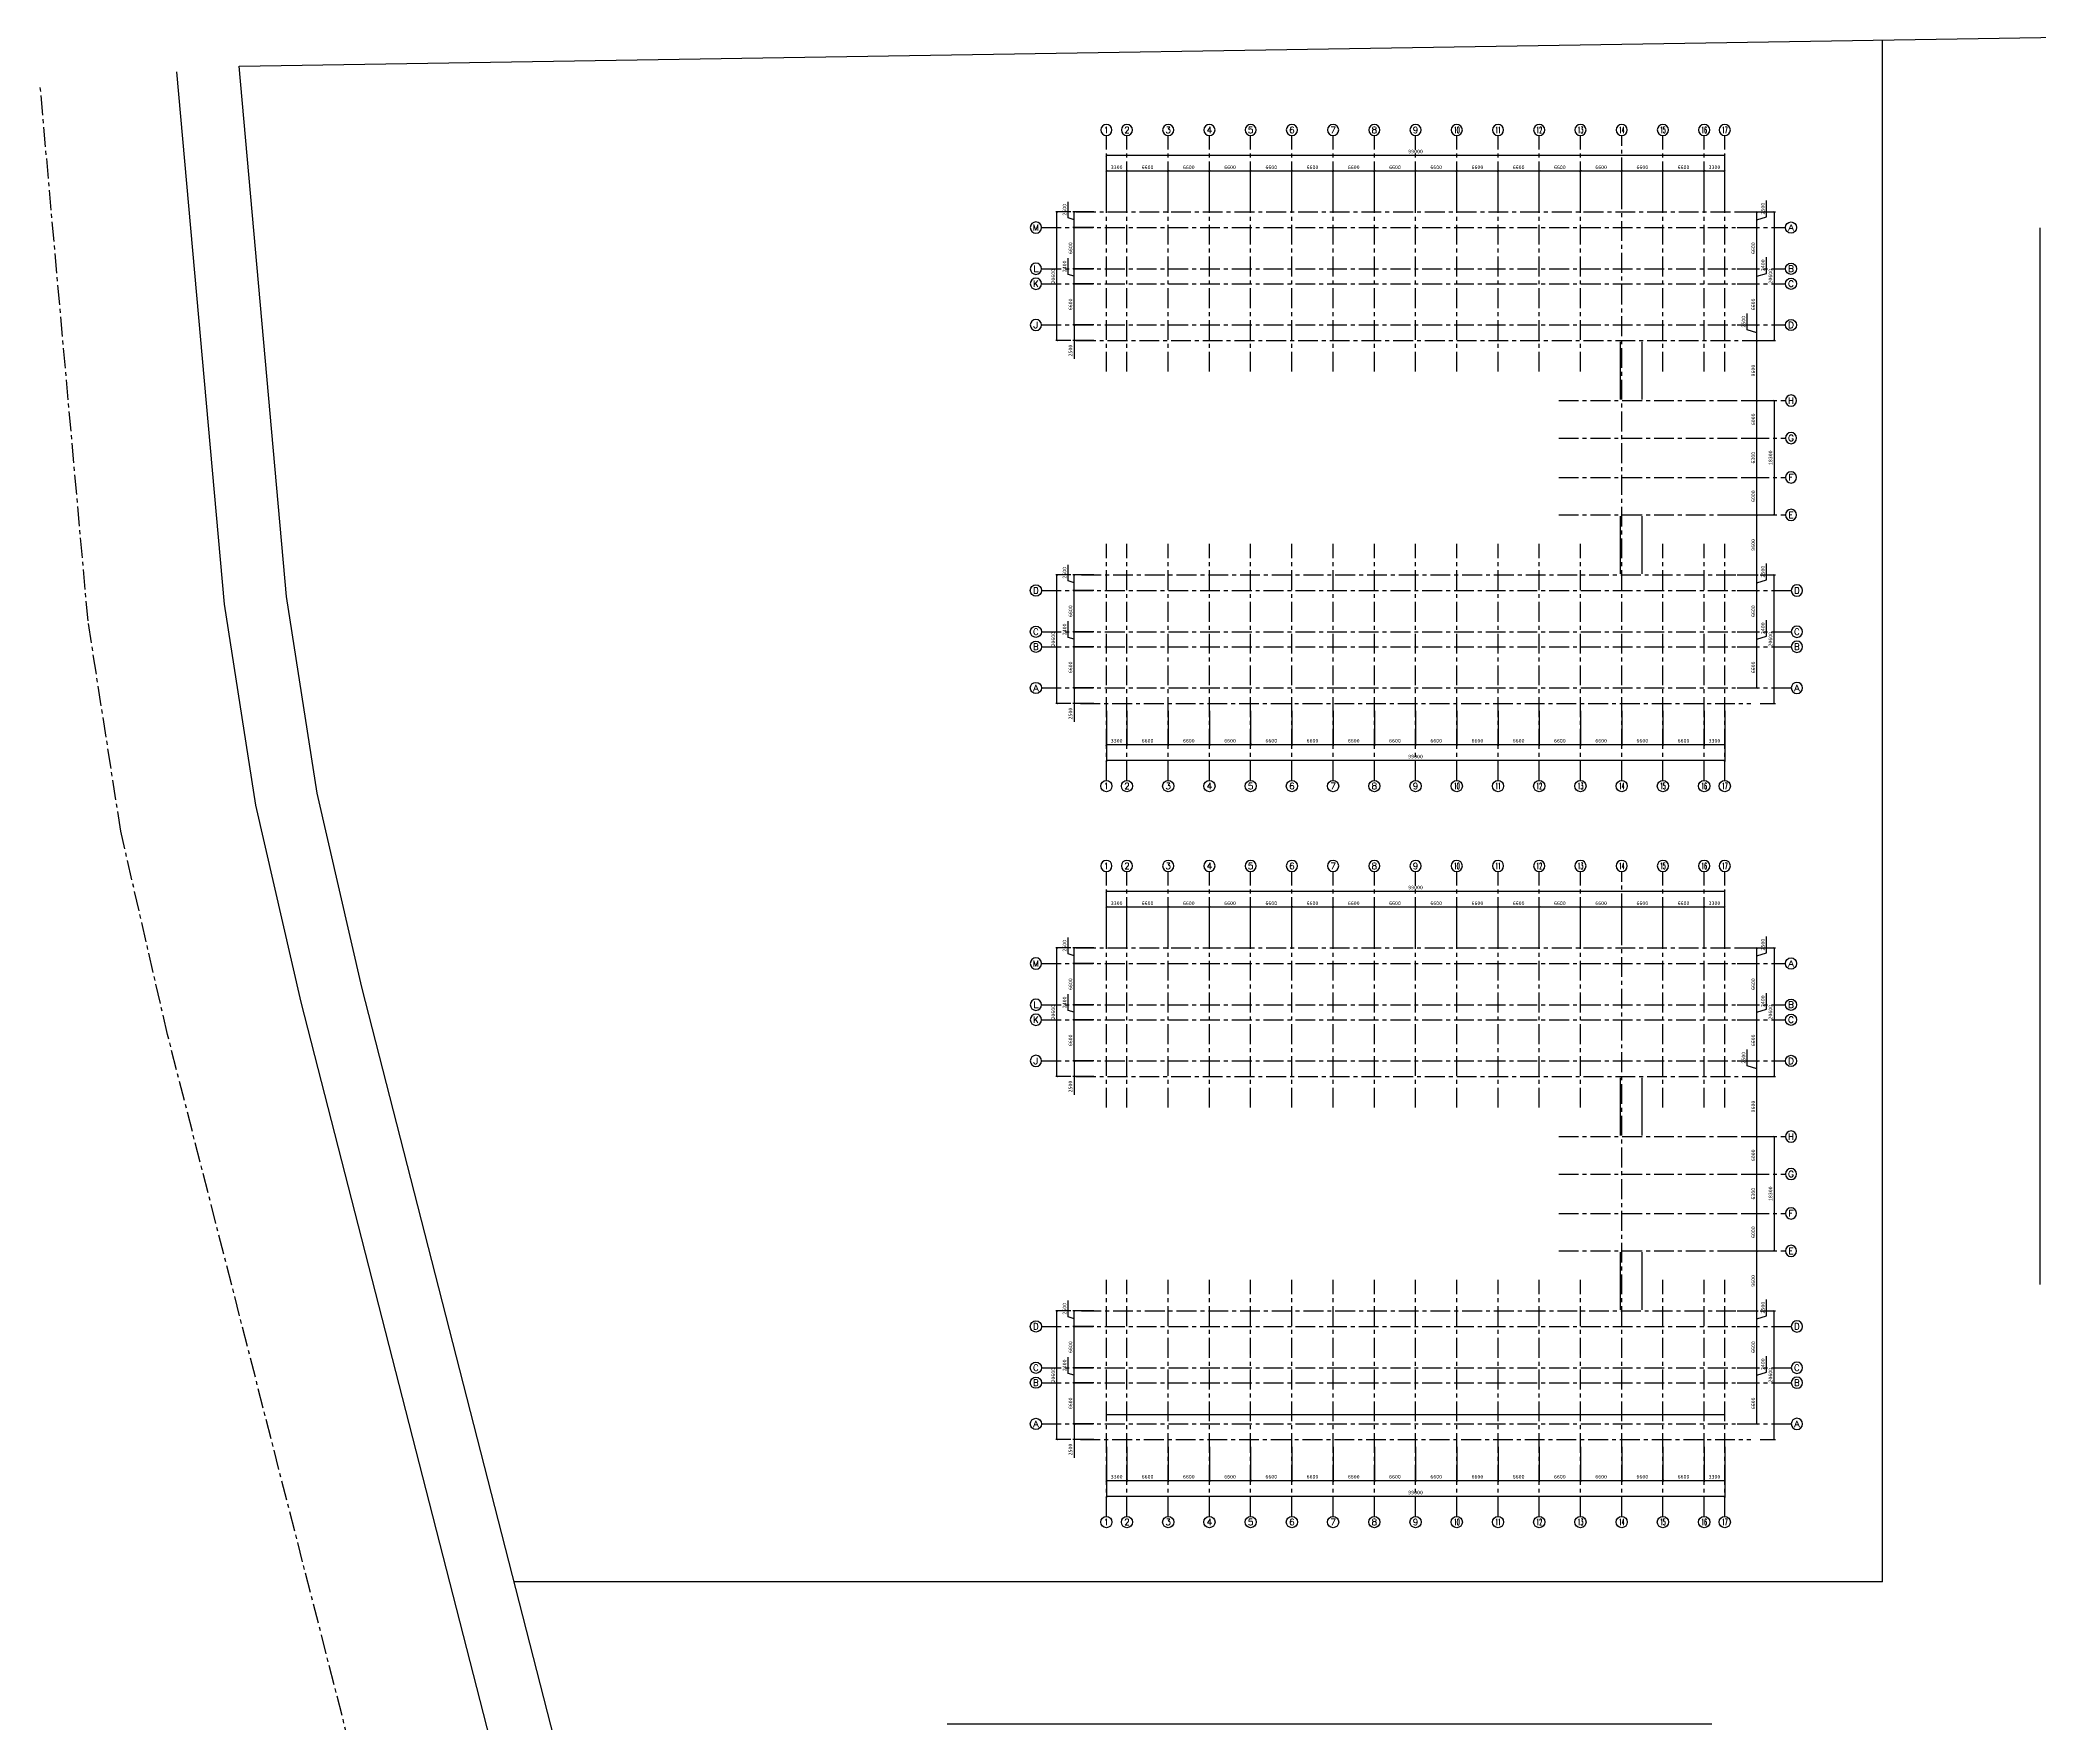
# Model space of a CAD drawing. Extents: x -738708 to 1376724, y 0 to 1572010.
# Drawn here: x 316121 to 636292, y 730726 to 1000265 of the extents above; entities that cross this region are included whole.
import ezdxf
from ezdxf.enums import TextEntityAlignment as Align

# ---------------------------------------------------------------- set-up
doc = ezdxf.new("R2010")
doc.units = 0
doc.linetypes.add('CENTER', pattern=[50.8, 31.75, -6.35, 6.35, -6.35])
doc.layers.get('0').update_dxf_attribs({"linetype": 'CONTINUOUS'})
doc.layers.get('DEFPOINTS').update_dxf_attribs({"linetype": 'CONTINUOUS'})
for name, color, linetype in [('AXIS', 7, 'CONTINUOUS'), ('墙基线', 7, 'CONTINUOUS'), ('标注', 7, 'CONTINUOUS'), ('轴线', 1, 'CENTER'), ('轴线号', 7, 'CONTINUOUS')]:
    doc.layers.add(name, color=color, linetype=linetype)
doc.styles.add('COMPLEX', font='COMPLEX')
doc.dimstyles.new('ISO-25', dxfattribs={"dimtxt": 600, "dimasz": 300, "dimexe": 200, "dimexo": 2000, "dimgap": 300, "dimtad": 1, "dimdec": 0, "dimtxsty": 'STANDARD', "dimblk": 'ARCHTICK', "dimcen": 2.5, "dimazin": 3, "dimtfac": 1, "dimtdec": 0, "dimtmove": 0, "dimatfit": 3})

# ---------------------------------------------------------------- blocks, each defined once
blk = doc.blocks.new('_ARCHTICK')
at = {"color": 0, "linetype": 'BYBLOCK', "const_width": 0.15}
blk.add_lwpolyline([(-0.5, -0.5), (0.5, 0.5)], dxfattribs=at)
blk = doc.blocks.new('*D200')
at = {"layer": 'DEFPOINTS', "color": 0}
for p in [(490130, 894900), (496730, 894900), (496730, 887505)]:
    blk.add_point(p, dxfattribs=at)
at = {"layer": '标注', "color": 0}
for p, q in [((490130, 892900), (490130, 887305)), ((496730, 892900), (496730, 887305)), ((490130, 887505), (496730, 887505))]:
    blk.add_line(p, q, dxfattribs=at)
at = {"layer": '标注', "color": 0, "xscale": 300, "yscale": 300, "zscale": 300, "rotation": 180}
blk.add_blockref('_ARCHTICK', (490130, 887505), dxfattribs=at)
at = {"layer": '标注', "color": 0, "xscale": 300, "yscale": 300, "zscale": 300}
blk.add_blockref('_ARCHTICK', (496730, 887505), dxfattribs=at)
at = {"layer": '标注', "color": 0, "insert": (493430, 888105), "char_height": 600, "attachment_point": 5}
blk.add_mtext('6600', dxfattribs=at)
blk = doc.blocks.new('*D201')
at = {"layer": 'DEFPOINTS', "color": 0}
for p in [(496730, 894900), (503330, 894900), (503330, 887505)]:
    blk.add_point(p, dxfattribs=at)
at = {"layer": '标注', "color": 0}
for p, q in [((496730, 892900), (496730, 887305)), ((503330, 892900), (503330, 887305)), ((496730, 887505), (503330, 887505))]:
    blk.add_line(p, q, dxfattribs=at)
at = {"layer": '标注', "color": 0, "xscale": 300, "yscale": 300, "zscale": 300, "rotation": 180}
blk.add_blockref('_ARCHTICK', (496730, 887505), dxfattribs=at)
at = {"layer": '标注', "color": 0, "xscale": 300, "yscale": 300, "zscale": 300}
blk.add_blockref('_ARCHTICK', (503330, 887505), dxfattribs=at)
at = {"layer": '标注', "color": 0, "insert": (500030, 888105), "char_height": 600, "attachment_point": 5}
blk.add_mtext('6600', dxfattribs=at)
blk = doc.blocks.new('*D202')
at = {"layer": 'DEFPOINTS', "color": 0}
for p in [(503330, 894900), (509930, 894900), (509930, 887505)]:
    blk.add_point(p, dxfattribs=at)
at = {"layer": '标注', "color": 0}
for p, q in [((503330, 892900), (503330, 887305)), ((509930, 892900), (509930, 887305)), ((503330, 887505), (509930, 887505))]:
    blk.add_line(p, q, dxfattribs=at)
at = {"layer": '标注', "color": 0, "xscale": 300, "yscale": 300, "zscale": 300, "rotation": 180}
blk.add_blockref('_ARCHTICK', (503330, 887505), dxfattribs=at)
at = {"layer": '标注', "color": 0, "xscale": 300, "yscale": 300, "zscale": 300}
blk.add_blockref('_ARCHTICK', (509930, 887505), dxfattribs=at)
at = {"layer": '标注', "color": 0, "insert": (506630, 888105), "char_height": 600, "attachment_point": 5}
blk.add_mtext('6600', dxfattribs=at)
blk = doc.blocks.new('*D203')
at = {"layer": 'DEFPOINTS', "color": 0}
for p in [(509930, 894900), (516530, 894900), (516530, 887505)]:
    blk.add_point(p, dxfattribs=at)
at = {"layer": '标注', "color": 0}
for p, q in [((509930, 892900), (509930, 887305)), ((516530, 892900), (516530, 887305)), ((509930, 887505), (516530, 887505))]:
    blk.add_line(p, q, dxfattribs=at)
at = {"layer": '标注', "color": 0, "xscale": 300, "yscale": 300, "zscale": 300, "rotation": 180}
blk.add_blockref('_ARCHTICK', (509930, 887505), dxfattribs=at)
at = {"layer": '标注', "color": 0, "xscale": 300, "yscale": 300, "zscale": 300}
blk.add_blockref('_ARCHTICK', (516530, 887505), dxfattribs=at)
at = {"layer": '标注', "color": 0, "insert": (513230, 888105), "char_height": 600, "attachment_point": 5}
blk.add_mtext('6600', dxfattribs=at)
blk = doc.blocks.new('*D204')
at = {"layer": 'DEFPOINTS', "color": 0}
for p in [(516530, 894900), (523130, 894900), (523130, 887505)]:
    blk.add_point(p, dxfattribs=at)
at = {"layer": '标注', "color": 0}
for p, q in [((516530, 892900), (516530, 887305)), ((523130, 892900), (523130, 887305)), ((516530, 887505), (523130, 887505))]:
    blk.add_line(p, q, dxfattribs=at)
at = {"layer": '标注', "color": 0, "xscale": 300, "yscale": 300, "zscale": 300, "rotation": 180}
blk.add_blockref('_ARCHTICK', (516530, 887505), dxfattribs=at)
at = {"layer": '标注', "color": 0, "xscale": 300, "yscale": 300, "zscale": 300}
blk.add_blockref('_ARCHTICK', (523130, 887505), dxfattribs=at)
at = {"layer": '标注', "color": 0, "insert": (519830, 888105), "char_height": 600, "attachment_point": 5}
blk.add_mtext('6600', dxfattribs=at)
blk = doc.blocks.new('*D205')
at = {"layer": 'DEFPOINTS', "color": 0}
for p in [(523130, 894900), (529730, 894900), (529730, 887505)]:
    blk.add_point(p, dxfattribs=at)
at = {"layer": '标注', "color": 0}
for p, q in [((523130, 892900), (523130, 887305)), ((529730, 892900), (529730, 887305)), ((523130, 887505), (529730, 887505))]:
    blk.add_line(p, q, dxfattribs=at)
at = {"layer": '标注', "color": 0, "xscale": 300, "yscale": 300, "zscale": 300, "rotation": 180}
blk.add_blockref('_ARCHTICK', (523130, 887505), dxfattribs=at)
at = {"layer": '标注', "color": 0, "xscale": 300, "yscale": 300, "zscale": 300}
blk.add_blockref('_ARCHTICK', (529730, 887505), dxfattribs=at)
at = {"layer": '标注', "color": 0, "insert": (526430, 888105), "char_height": 600, "attachment_point": 5}
blk.add_mtext('6600', dxfattribs=at)
blk = doc.blocks.new('*D206')
at = {"layer": 'DEFPOINTS', "color": 0}
for p in [(529730, 894900), (536330, 894900), (536330, 887505)]:
    blk.add_point(p, dxfattribs=at)
at = {"layer": '标注', "color": 0}
for p, q in [((529730, 892900), (529730, 887305)), ((536330, 892900), (536330, 887305)), ((529730, 887505), (536330, 887505))]:
    blk.add_line(p, q, dxfattribs=at)
at = {"layer": '标注', "color": 0, "xscale": 300, "yscale": 300, "zscale": 300, "rotation": 180}
blk.add_blockref('_ARCHTICK', (529730, 887505), dxfattribs=at)
at = {"layer": '标注', "color": 0, "xscale": 300, "yscale": 300, "zscale": 300}
blk.add_blockref('_ARCHTICK', (536330, 887505), dxfattribs=at)
at = {"layer": '标注', "color": 0, "insert": (533030, 888105), "char_height": 600, "attachment_point": 5}
blk.add_mtext('6600', dxfattribs=at)
blk = doc.blocks.new('*D207')
at = {"layer": 'DEFPOINTS', "color": 0}
for p in [(536330, 894900), (542930, 894900), (542930, 887505)]:
    blk.add_point(p, dxfattribs=at)
at = {"layer": '标注', "color": 0}
for p, q in [((536330, 892900), (536330, 887305)), ((542930, 892900), (542930, 887305)), ((536330, 887505), (542930, 887505))]:
    blk.add_line(p, q, dxfattribs=at)
at = {"layer": '标注', "color": 0, "xscale": 300, "yscale": 300, "zscale": 300, "rotation": 180}
blk.add_blockref('_ARCHTICK', (536330, 887505), dxfattribs=at)
at = {"layer": '标注', "color": 0, "xscale": 300, "yscale": 300, "zscale": 300}
blk.add_blockref('_ARCHTICK', (542930, 887505), dxfattribs=at)
at = {"layer": '标注', "color": 0, "insert": (539630, 888105), "char_height": 600, "attachment_point": 5}
blk.add_mtext('6600', dxfattribs=at)
blk = doc.blocks.new('*D208')
at = {"layer": 'DEFPOINTS', "color": 0}
for p in [(542930, 894900), (549530, 894900), (549530, 887505)]:
    blk.add_point(p, dxfattribs=at)
at = {"layer": '标注', "color": 0}
for p, q in [((542930, 892900), (542930, 887305)), ((549530, 892900), (549530, 887305)), ((542930, 887505), (549530, 887505))]:
    blk.add_line(p, q, dxfattribs=at)
at = {"layer": '标注', "color": 0, "xscale": 300, "yscale": 300, "zscale": 300, "rotation": 180}
blk.add_blockref('_ARCHTICK', (542930, 887505), dxfattribs=at)
at = {"layer": '标注', "color": 0, "xscale": 300, "yscale": 300, "zscale": 300}
blk.add_blockref('_ARCHTICK', (549530, 887505), dxfattribs=at)
at = {"layer": '标注', "color": 0, "insert": (546230, 888105), "char_height": 600, "attachment_point": 5}
blk.add_mtext('6600', dxfattribs=at)
blk = doc.blocks.new('*D209')
at = {"layer": 'DEFPOINTS', "color": 0}
for p in [(549530, 894900), (556130, 894900), (556130, 887505)]:
    blk.add_point(p, dxfattribs=at)
at = {"layer": '标注', "color": 0}
for p, q in [((549530, 892900), (549530, 887305)), ((556130, 892900), (556130, 887305)), ((549530, 887505), (556130, 887505))]:
    blk.add_line(p, q, dxfattribs=at)
at = {"layer": '标注', "color": 0, "xscale": 300, "yscale": 300, "zscale": 300, "rotation": 180}
blk.add_blockref('_ARCHTICK', (549530, 887505), dxfattribs=at)
at = {"layer": '标注', "color": 0, "xscale": 300, "yscale": 300, "zscale": 300}
blk.add_blockref('_ARCHTICK', (556130, 887505), dxfattribs=at)
at = {"layer": '标注', "color": 0, "insert": (552830, 888105), "char_height": 600, "attachment_point": 5}
blk.add_mtext('6600', dxfattribs=at)
blk = doc.blocks.new('*D210')
at = {"layer": 'DEFPOINTS', "color": 0}
for p in [(556130, 894900), (562730, 894900), (562730, 887505)]:
    blk.add_point(p, dxfattribs=at)
at = {"layer": '标注', "color": 0}
for p, q in [((556130, 892900), (556130, 887305)), ((562730, 892900), (562730, 887305)), ((556130, 887505), (562730, 887505))]:
    blk.add_line(p, q, dxfattribs=at)
at = {"layer": '标注', "color": 0, "xscale": 300, "yscale": 300, "zscale": 300, "rotation": 180}
blk.add_blockref('_ARCHTICK', (556130, 887505), dxfattribs=at)
at = {"layer": '标注', "color": 0, "xscale": 300, "yscale": 300, "zscale": 300}
blk.add_blockref('_ARCHTICK', (562730, 887505), dxfattribs=at)
at = {"layer": '标注', "color": 0, "insert": (559430, 888105), "char_height": 600, "attachment_point": 5}
blk.add_mtext('6600', dxfattribs=at)
blk = doc.blocks.new('*D211')
at = {"layer": 'DEFPOINTS', "color": 0}
for p in [(562730, 894900), (569330, 894900), (569330, 887505)]:
    blk.add_point(p, dxfattribs=at)
at = {"layer": '标注', "color": 0}
for p, q in [((562730, 892900), (562730, 887305)), ((569330, 892900), (569330, 887305)), ((562730, 887505), (569330, 887505))]:
    blk.add_line(p, q, dxfattribs=at)
at = {"layer": '标注', "color": 0, "xscale": 300, "yscale": 300, "zscale": 300, "rotation": 180}
blk.add_blockref('_ARCHTICK', (562730, 887505), dxfattribs=at)
at = {"layer": '标注', "color": 0, "xscale": 300, "yscale": 300, "zscale": 300}
blk.add_blockref('_ARCHTICK', (569330, 887505), dxfattribs=at)
at = {"layer": '标注', "color": 0, "insert": (566030, 888105), "char_height": 600, "attachment_point": 5}
blk.add_mtext('6600', dxfattribs=at)
blk = doc.blocks.new('*D212')
at = {"layer": 'DEFPOINTS', "color": 0}
for p in [(569330, 894900), (575930, 894900), (575930, 887505)]:
    blk.add_point(p, dxfattribs=at)
at = {"layer": '标注', "color": 0}
for p, q in [((569330, 892900), (569330, 887305)), ((575930, 892900), (575930, 887305)), ((569330, 887505), (575930, 887505))]:
    blk.add_line(p, q, dxfattribs=at)
at = {"layer": '标注', "color": 0, "xscale": 300, "yscale": 300, "zscale": 300, "rotation": 180}
blk.add_blockref('_ARCHTICK', (569330, 887505), dxfattribs=at)
at = {"layer": '标注', "color": 0, "xscale": 300, "yscale": 300, "zscale": 300}
blk.add_blockref('_ARCHTICK', (575930, 887505), dxfattribs=at)
at = {"layer": '标注', "color": 0, "insert": (572630, 888105), "char_height": 600, "attachment_point": 5}
blk.add_mtext('6600', dxfattribs=at)
blk = doc.blocks.new('*D213')
at = {"layer": 'DEFPOINTS', "color": 0}
for p in [(575930, 894900), (582530, 894900), (582530, 887505)]:
    blk.add_point(p, dxfattribs=at)
at = {"layer": '标注', "color": 0}
for p, q in [((575930, 892900), (575930, 887305)), ((582530, 892900), (582530, 887305)), ((575930, 887505), (582530, 887505))]:
    blk.add_line(p, q, dxfattribs=at)
at = {"layer": '标注', "color": 0, "xscale": 300, "yscale": 300, "zscale": 300, "rotation": 180}
blk.add_blockref('_ARCHTICK', (575930, 887505), dxfattribs=at)
at = {"layer": '标注', "color": 0, "xscale": 300, "yscale": 300, "zscale": 300}
blk.add_blockref('_ARCHTICK', (582530, 887505), dxfattribs=at)
at = {"layer": '标注', "color": 0, "insert": (579230, 888105), "char_height": 600, "attachment_point": 5}
blk.add_mtext('6600', dxfattribs=at)
blk = doc.blocks.new('*D214')
at = {"layer": 'DEFPOINTS', "color": 0}
for p in [(582530, 894900), (585830, 894900), (585830, 887505)]:
    blk.add_point(p, dxfattribs=at)
at = {"layer": '标注', "color": 0}
for p, q in [((582530, 892900), (582530, 887305)), ((585830, 892900), (585830, 887305)), ((582530, 887505), (585830, 887505))]:
    blk.add_line(p, q, dxfattribs=at)
at = {"layer": '标注', "color": 0, "xscale": 300, "yscale": 300, "zscale": 300, "rotation": 180}
blk.add_blockref('_ARCHTICK', (582530, 887505), dxfattribs=at)
at = {"layer": '标注', "color": 0, "xscale": 300, "yscale": 300, "zscale": 300}
blk.add_blockref('_ARCHTICK', (585830, 887505), dxfattribs=at)
at = {"layer": '标注', "color": 0, "insert": (584180, 888105), "char_height": 600, "attachment_point": 5}
blk.add_mtext('3300', dxfattribs=at)
blk = doc.blocks.new('*D292')
at = {"layer": 'DEFPOINTS', "color": 0}
for p in [(481680, 905552), (486830, 905552), (486830, 903152)]:
    blk.add_point(p, dxfattribs=at)
at = {"layer": '标注', "color": 0}
for p, q in [((480730, 904637), (480730, 907237)), ((481680, 904352), (480730, 904637)), ((484830, 905552), (481480, 905552)), ((484830, 903152), (481480, 903152)), ((481680, 903152), (481680, 905552))]:
    blk.add_line(p, q, dxfattribs=at)
at = {"layer": '标注', "color": 0, "xscale": 300, "yscale": 300, "zscale": 300}
for p, rotation in [((481680, 905552), 90), ((481680, 903152), 270)]:
    blk.add_blockref('_ARCHTICK', p, dxfattribs=dict(at, rotation=rotation))
at = {"layer": '标注', "color": 0, "insert": (480130, 905937), "char_height": 600, "attachment_point": 5, "rotation": 90}
blk.add_mtext('2400', dxfattribs=at)
blk = doc.blocks.new('*D293')
at = {"layer": 'DEFPOINTS', "color": 0}
for p in [(481680, 912152), (486830, 912152), (486830, 905552)]:
    blk.add_point(p, dxfattribs=at)
at = {"layer": '标注', "color": 0}
for p, q in [((484830, 912152), (481480, 912152)), ((481680, 905552), (481680, 912152)), ((484830, 905552), (481480, 905552))]:
    blk.add_line(p, q, dxfattribs=at)
at = {"layer": '标注', "color": 0, "xscale": 300, "yscale": 300, "zscale": 300}
for p, rotation in [((481680, 912152), 90), ((481680, 905552), 270)]:
    blk.add_blockref('_ARCHTICK', p, dxfattribs=dict(at, rotation=rotation))
at = {"layer": '标注', "color": 0, "insert": (481080, 908852), "char_height": 600, "attachment_point": 5, "rotation": 90}
blk.add_mtext('6600', dxfattribs=at)
blk = doc.blocks.new('*D294')
at = {"layer": 'DEFPOINTS', "color": 0}
for p in [(481680, 914652), (486830, 914652), (486830, 912152)]:
    blk.add_point(p, dxfattribs=at)
at = {"layer": '标注', "color": 0}
for p, q in [((480730, 913687), (480730, 916287)), ((481680, 913402), (480730, 913687)), ((484830, 914652), (481480, 914652)), ((481680, 912152), (481680, 914652)), ((484830, 912152), (481480, 912152))]:
    blk.add_line(p, q, dxfattribs=at)
at = {"layer": '标注', "color": 0, "xscale": 300, "yscale": 300, "zscale": 300}
for p, rotation in [((481680, 914652), 90), ((481680, 912152), 270)]:
    blk.add_blockref('_ARCHTICK', p, dxfattribs=dict(at, rotation=rotation))
at = {"layer": '标注', "color": 0, "insert": (480130, 914987), "char_height": 600, "attachment_point": 5, "rotation": 90}
blk.add_mtext('2500', dxfattribs=at)
blk = doc.blocks.new('*D215')
at = {"layer": 'DEFPOINTS', "color": 0}
for p in [(585830, 912152), (590981, 912152), (585830, 905552)]:
    blk.add_point(p, dxfattribs=at)
at = {"layer": '标注', "color": 0}
for p, q in [((587830, 912152), (591181, 912152)), ((590981, 905552), (590981, 912152)), ((587830, 905552), (591181, 905552))]:
    blk.add_line(p, q, dxfattribs=at)
at = {"layer": '标注', "color": 0, "xscale": 300, "yscale": 300, "zscale": 300}
for p, rotation in [((590981, 912152), 90), ((590981, 905552), 270)]:
    blk.add_blockref('_ARCHTICK', p, dxfattribs=dict(at, rotation=rotation))
at = {"layer": '标注', "color": 0, "insert": (590381, 908852), "char_height": 600, "attachment_point": 5, "rotation": 90}
blk.add_mtext('6600', dxfattribs=at)
blk = doc.blocks.new('*D216')
at = {"layer": 'DEFPOINTS', "color": 0}
for p in [(585830, 905552), (585830, 903152), (590981, 905552)]:
    blk.add_point(p, dxfattribs=at)
at = {"layer": '标注', "color": 0}
for p, q in [((592531, 904817), (592531, 907417)), ((587830, 905552), (591181, 905552)), ((587830, 903152), (591181, 903152)), ((590981, 903152), (590981, 905552)), ((590981, 904352), (592531, 904817))]:
    blk.add_line(p, q, dxfattribs=at)
at = {"layer": '标注', "color": 0, "xscale": 300, "yscale": 300, "zscale": 300}
for p, rotation in [((590981, 905552), 90), ((590981, 903152), 270)]:
    blk.add_blockref('_ARCHTICK', p, dxfattribs=dict(at, rotation=rotation))
at = {"layer": '标注', "color": 0, "insert": (591931, 906117), "char_height": 600, "attachment_point": 5, "rotation": 90}
blk.add_mtext('2400', dxfattribs=at)
blk = doc.blocks.new('*D217')
at = {"layer": 'DEFPOINTS', "color": 0}
for p in [(585830, 914652), (590981, 914652), (585830, 912152)]:
    blk.add_point(p, dxfattribs=at)
at = {"layer": '标注', "color": 0}
for p, q in [((592531, 913867), (592531, 916467)), ((587830, 914652), (591181, 914652)), ((590981, 912152), (590981, 914652)), ((590981, 913402), (592531, 913867)), ((587830, 912152), (591181, 912152))]:
    blk.add_line(p, q, dxfattribs=at)
at = {"layer": '标注', "color": 0, "xscale": 300, "yscale": 300, "zscale": 300}
for p, rotation in [((590981, 914652), 90), ((590981, 912152), 270)]:
    blk.add_blockref('_ARCHTICK', p, dxfattribs=dict(at, rotation=rotation))
at = {"layer": '标注', "color": 0, "insert": (591931, 915167), "char_height": 600, "attachment_point": 5, "rotation": 90}
blk.add_mtext('2500', dxfattribs=at)
blk = doc.blocks.new('*D295')
at = {"layer": 'DEFPOINTS', "color": 0}
for p in [(590981, 930252), (591131, 930252), (590981, 924252)]:
    blk.add_point(p, dxfattribs=at)
at = {"layer": '标注', "color": 0}
for p, q in [((589131, 930252), (590781, 930252)), ((590981, 924252), (590981, 930252)), ((588981, 924252), (590781, 924252))]:
    blk.add_line(p, q, dxfattribs=at)
at = {"layer": '标注', "color": 0, "xscale": 300, "yscale": 300, "zscale": 300}
for p, rotation in [((590981, 930252), 90), ((590981, 924252), 270)]:
    blk.add_blockref('_ARCHTICK', p, dxfattribs=dict(at, rotation=rotation))
at = {"layer": '标注', "color": 0, "insert": (590381, 927252), "char_height": 600, "attachment_point": 5, "rotation": 90}
blk.add_mtext('6000', dxfattribs=at)
blk = doc.blocks.new('*D296')
at = {"layer": 'DEFPOINTS', "color": 0}
for p in [(590981, 936552), (590981, 936552), (590981, 930252)]:
    blk.add_point(p, dxfattribs=at)
at = {"layer": '标注', "color": 0}
for p, q in [((588981, 936552), (590781, 936552)), ((590981, 930252), (590981, 936552)), ((588981, 930252), (590781, 930252))]:
    blk.add_line(p, q, dxfattribs=at)
at = {"layer": '标注', "color": 0, "xscale": 300, "yscale": 300, "zscale": 300}
for p, rotation in [((590981, 936552), 90), ((590981, 930252), 270)]:
    blk.add_blockref('_ARCHTICK', p, dxfattribs=dict(at, rotation=rotation))
at = {"layer": '标注', "color": 0, "insert": (590381, 933402), "char_height": 600, "attachment_point": 5, "rotation": 90}
blk.add_mtext('6300', dxfattribs=at)
blk = doc.blocks.new('*D297')
at = {"layer": 'DEFPOINTS', "color": 0}
for p in [(590981, 942552), (590981, 942552), (590981, 936552)]:
    blk.add_point(p, dxfattribs=at)
at = {"layer": '标注', "color": 0}
for p, q in [((588981, 942552), (590781, 942552)), ((590981, 936552), (590981, 942552)), ((588981, 936552), (590781, 936552))]:
    blk.add_line(p, q, dxfattribs=at)
at = {"layer": '标注', "color": 0, "xscale": 300, "yscale": 300, "zscale": 300}
for p, rotation in [((590981, 942552), 90), ((590981, 936552), 270)]:
    blk.add_blockref('_ARCHTICK', p, dxfattribs=dict(at, rotation=rotation))
at = {"layer": '标注', "color": 0, "insert": (590381, 939552), "char_height": 600, "attachment_point": 5, "rotation": 90}
blk.add_mtext('6000', dxfattribs=at)
blk = doc.blocks.new('*D298')
at = {"layer": 'DEFPOINTS', "color": 0}
for p in [(590981, 952152), (590981, 952152), (590981, 942552)]:
    blk.add_point(p, dxfattribs=at)
at = {"layer": '标注', "color": 0}
for p, q in [((588981, 952152), (590781, 952152)), ((590981, 942552), (590981, 952152)), ((588981, 942552), (590781, 942552))]:
    blk.add_line(p, q, dxfattribs=at)
at = {"layer": '标注', "color": 0, "xscale": 300, "yscale": 300, "zscale": 300}
for p, rotation in [((590981, 952152), 90), ((590981, 942552), 270)]:
    blk.add_blockref('_ARCHTICK', p, dxfattribs=dict(at, rotation=rotation))
at = {"layer": '标注', "color": 0, "insert": (590381, 947352), "char_height": 600, "attachment_point": 5, "rotation": 90}
blk.add_mtext('9600', dxfattribs=at)
blk = doc.blocks.new('*D218')
at = {"layer": 'DEFPOINTS', "color": 0}
for p in [(590976, 954657), (590976, 954657), (590976, 952157)]:
    blk.add_point(p, dxfattribs=at)
at = {"layer": '标注', "color": 0}
for p, q in [((588976, 954657), (590776, 954657)), ((589426, 953872), (589426, 956472)), ((590976, 952157), (590976, 954657)), ((588976, 952157), (590776, 952157)), ((590976, 953407), (589426, 953872))]:
    blk.add_line(p, q, dxfattribs=at)
at = {"layer": '标注', "color": 0, "xscale": 300, "yscale": 300, "zscale": 300}
for p, rotation in [((590976, 954657), 90), ((590976, 952157), 270)]:
    blk.add_blockref('_ARCHTICK', p, dxfattribs=dict(at, rotation=rotation))
at = {"layer": '标注', "color": 0, "insert": (588826, 955172), "char_height": 600, "attachment_point": 5, "rotation": 90}
blk.add_mtext('2500', dxfattribs=at)
blk = doc.blocks.new('*D299')
at = {"layer": 'DEFPOINTS', "color": 0}
for p in [(585830, 961252), (590981, 961252), (585830, 954652)]:
    blk.add_point(p, dxfattribs=at)
at = {"layer": '标注', "color": 0}
for p, q in [((587830, 961252), (591181, 961252)), ((590981, 954652), (590981, 961252)), ((587830, 954652), (591181, 954652))]:
    blk.add_line(p, q, dxfattribs=at)
at = {"layer": '标注', "color": 0, "xscale": 300, "yscale": 300, "zscale": 300}
for p, rotation in [((590981, 961252), 90), ((590981, 954652), 270)]:
    blk.add_blockref('_ARCHTICK', p, dxfattribs=dict(at, rotation=rotation))
at = {"layer": '标注', "color": 0, "insert": (590381, 957952), "char_height": 600, "attachment_point": 5, "rotation": 90}
blk.add_mtext('6600', dxfattribs=at)
blk = doc.blocks.new('*D300')
at = {"layer": 'DEFPOINTS', "color": 0}
for p in [(585830, 963652), (585830, 961252), (590981, 963652)]:
    blk.add_point(p, dxfattribs=at)
at = {"layer": '标注', "color": 0}
for p, q in [((592531, 962917), (592531, 965517)), ((587830, 963652), (591181, 963652)), ((587830, 961252), (591181, 961252)), ((590981, 961252), (590981, 963652)), ((590981, 962452), (592531, 962917))]:
    blk.add_line(p, q, dxfattribs=at)
at = {"layer": '标注', "color": 0, "xscale": 300, "yscale": 300, "zscale": 300}
for p, rotation in [((590981, 963652), 90), ((590981, 961252), 270)]:
    blk.add_blockref('_ARCHTICK', p, dxfattribs=dict(at, rotation=rotation))
at = {"layer": '标注', "color": 0, "insert": (591931, 964217), "char_height": 600, "attachment_point": 5, "rotation": 90}
blk.add_mtext('2400', dxfattribs=at)
blk = doc.blocks.new('*D301')
at = {"layer": 'DEFPOINTS', "color": 0}
for p in [(585830, 970252), (590981, 970252), (585830, 963652)]:
    blk.add_point(p, dxfattribs=at)
at = {"layer": '标注', "color": 0}
for p, q in [((587830, 970252), (591181, 970252)), ((590981, 963652), (590981, 970252)), ((587830, 963652), (591181, 963652))]:
    blk.add_line(p, q, dxfattribs=at)
at = {"layer": '标注', "color": 0, "xscale": 300, "yscale": 300, "zscale": 300}
for p, rotation in [((590981, 970252), 90), ((590981, 963652), 270)]:
    blk.add_blockref('_ARCHTICK', p, dxfattribs=dict(at, rotation=rotation))
at = {"layer": '标注', "color": 0, "insert": (590381, 966952), "char_height": 600, "attachment_point": 5, "rotation": 90}
blk.add_mtext('6600', dxfattribs=at)
blk = doc.blocks.new('*D302')
at = {"layer": 'DEFPOINTS', "color": 0}
for p in [(585830, 972752), (585830, 970252), (590981, 972752)]:
    blk.add_point(p, dxfattribs=at)
at = {"layer": '标注', "color": 0}
for p, q in [((592531, 971967), (592531, 974567)), ((587830, 972752), (591181, 972752)), ((587830, 970252), (591181, 970252)), ((590981, 970252), (590981, 972752)), ((590981, 971502), (592531, 971967))]:
    blk.add_line(p, q, dxfattribs=at)
at = {"layer": '标注', "color": 0, "xscale": 300, "yscale": 300, "zscale": 300}
for p, rotation in [((590981, 972752), 90), ((590981, 970252), 270)]:
    blk.add_blockref('_ARCHTICK', p, dxfattribs=dict(at, rotation=rotation))
at = {"layer": '标注', "color": 0, "insert": (591931, 973267), "char_height": 600, "attachment_point": 5, "rotation": 90}
blk.add_mtext('2500', dxfattribs=at)
blk = doc.blocks.new('*D219')
at = {"layer": 'DEFPOINTS', "color": 0}
for p in [(542930, 979299), (536330, 971904), (542930, 971904)]:
    blk.add_point(p, dxfattribs=at)
at = {"layer": '标注', "color": 0}
for p, q in [((536330, 973904), (536330, 979499)), ((536330, 979299), (542930, 979299)), ((542930, 973904), (542930, 979499))]:
    blk.add_line(p, q, dxfattribs=at)
at = {"layer": '标注', "color": 0, "xscale": 300, "yscale": 300, "zscale": 300, "rotation": 180}
blk.add_blockref('_ARCHTICK', (536330, 979299), dxfattribs=at)
at = {"layer": '标注', "color": 0, "xscale": 300, "yscale": 300, "zscale": 300}
blk.add_blockref('_ARCHTICK', (542930, 979299), dxfattribs=at)
at = {"layer": '标注', "color": 0, "insert": (539630, 979899), "char_height": 600, "attachment_point": 5}
blk.add_mtext('6600', dxfattribs=at)
blk = doc.blocks.new('*D220')
at = {"layer": 'DEFPOINTS', "color": 0}
for p in [(536330, 979299), (529730, 971904), (536330, 971904)]:
    blk.add_point(p, dxfattribs=at)
at = {"layer": '标注', "color": 0}
for p, q in [((529730, 973904), (529730, 979499)), ((529730, 979299), (536330, 979299)), ((536330, 973904), (536330, 979499))]:
    blk.add_line(p, q, dxfattribs=at)
at = {"layer": '标注', "color": 0, "xscale": 300, "yscale": 300, "zscale": 300, "rotation": 180}
blk.add_blockref('_ARCHTICK', (529730, 979299), dxfattribs=at)
at = {"layer": '标注', "color": 0, "xscale": 300, "yscale": 300, "zscale": 300}
blk.add_blockref('_ARCHTICK', (536330, 979299), dxfattribs=at)
at = {"layer": '标注', "color": 0, "insert": (533030, 979899), "char_height": 600, "attachment_point": 5}
blk.add_mtext('6600', dxfattribs=at)
blk = doc.blocks.new('*D221')
at = {"layer": 'DEFPOINTS', "color": 0}
for p in [(529730, 979299), (523130, 971904), (529730, 971904)]:
    blk.add_point(p, dxfattribs=at)
at = {"layer": '标注', "color": 0}
for p, q in [((523130, 973904), (523130, 979499)), ((523130, 979299), (529730, 979299)), ((529730, 973904), (529730, 979499))]:
    blk.add_line(p, q, dxfattribs=at)
at = {"layer": '标注', "color": 0, "xscale": 300, "yscale": 300, "zscale": 300, "rotation": 180}
blk.add_blockref('_ARCHTICK', (523130, 979299), dxfattribs=at)
at = {"layer": '标注', "color": 0, "xscale": 300, "yscale": 300, "zscale": 300}
blk.add_blockref('_ARCHTICK', (529730, 979299), dxfattribs=at)
at = {"layer": '标注', "color": 0, "insert": (526430, 979899), "char_height": 600, "attachment_point": 5}
blk.add_mtext('6600', dxfattribs=at)
blk = doc.blocks.new('*D222')
at = {"layer": 'DEFPOINTS', "color": 0}
for p in [(523130, 979299), (516530, 971904), (523130, 971904)]:
    blk.add_point(p, dxfattribs=at)
at = {"layer": '标注', "color": 0}
for p, q in [((516530, 973904), (516530, 979499)), ((516530, 979299), (523130, 979299)), ((523130, 973904), (523130, 979499))]:
    blk.add_line(p, q, dxfattribs=at)
at = {"layer": '标注', "color": 0, "xscale": 300, "yscale": 300, "zscale": 300, "rotation": 180}
blk.add_blockref('_ARCHTICK', (516530, 979299), dxfattribs=at)
at = {"layer": '标注', "color": 0, "xscale": 300, "yscale": 300, "zscale": 300}
blk.add_blockref('_ARCHTICK', (523130, 979299), dxfattribs=at)
at = {"layer": '标注', "color": 0, "insert": (519830, 979899), "char_height": 600, "attachment_point": 5}
blk.add_mtext('6600', dxfattribs=at)
blk = doc.blocks.new('*D223')
at = {"layer": 'DEFPOINTS', "color": 0}
for p in [(516530, 979299), (509930, 971904), (516530, 971904)]:
    blk.add_point(p, dxfattribs=at)
at = {"layer": '标注', "color": 0}
for p, q in [((509930, 973904), (509930, 979499)), ((509930, 979299), (516530, 979299)), ((516530, 973904), (516530, 979499))]:
    blk.add_line(p, q, dxfattribs=at)
at = {"layer": '标注', "color": 0, "xscale": 300, "yscale": 300, "zscale": 300, "rotation": 180}
blk.add_blockref('_ARCHTICK', (509930, 979299), dxfattribs=at)
at = {"layer": '标注', "color": 0, "xscale": 300, "yscale": 300, "zscale": 300}
blk.add_blockref('_ARCHTICK', (516530, 979299), dxfattribs=at)
at = {"layer": '标注', "color": 0, "insert": (513230, 979899), "char_height": 600, "attachment_point": 5}
blk.add_mtext('6600', dxfattribs=at)
blk = doc.blocks.new('*D224')
at = {"layer": 'DEFPOINTS', "color": 0}
for p in [(509930, 979299), (503330, 971904), (509930, 971904)]:
    blk.add_point(p, dxfattribs=at)
at = {"layer": '标注', "color": 0}
for p, q in [((503330, 973904), (503330, 979499)), ((503330, 979299), (509930, 979299)), ((509930, 973904), (509930, 979499))]:
    blk.add_line(p, q, dxfattribs=at)
at = {"layer": '标注', "color": 0, "xscale": 300, "yscale": 300, "zscale": 300, "rotation": 180}
blk.add_blockref('_ARCHTICK', (503330, 979299), dxfattribs=at)
at = {"layer": '标注', "color": 0, "xscale": 300, "yscale": 300, "zscale": 300}
blk.add_blockref('_ARCHTICK', (509930, 979299), dxfattribs=at)
at = {"layer": '标注', "color": 0, "insert": (506630, 979899), "char_height": 600, "attachment_point": 5}
blk.add_mtext('6600', dxfattribs=at)
blk = doc.blocks.new('*D225')
at = {"layer": 'DEFPOINTS', "color": 0}
for p in [(503330, 979299), (496730, 971904), (503330, 971904)]:
    blk.add_point(p, dxfattribs=at)
at = {"layer": '标注', "color": 0}
for p, q in [((496730, 973904), (496730, 979499)), ((496730, 979299), (503330, 979299)), ((503330, 973904), (503330, 979499))]:
    blk.add_line(p, q, dxfattribs=at)
at = {"layer": '标注', "color": 0, "xscale": 300, "yscale": 300, "zscale": 300, "rotation": 180}
blk.add_blockref('_ARCHTICK', (496730, 979299), dxfattribs=at)
at = {"layer": '标注', "color": 0, "xscale": 300, "yscale": 300, "zscale": 300}
blk.add_blockref('_ARCHTICK', (503330, 979299), dxfattribs=at)
at = {"layer": '标注', "color": 0, "insert": (500030, 979899), "char_height": 600, "attachment_point": 5}
blk.add_mtext('6600', dxfattribs=at)
blk = doc.blocks.new('*D226')
at = {"layer": 'DEFPOINTS', "color": 0}
for p in [(496730, 979299), (490130, 971904), (496730, 971904)]:
    blk.add_point(p, dxfattribs=at)
at = {"layer": '标注', "color": 0}
for p, q in [((490130, 973904), (490130, 979499)), ((490130, 979299), (496730, 979299)), ((496730, 973904), (496730, 979499))]:
    blk.add_line(p, q, dxfattribs=at)
at = {"layer": '标注', "color": 0, "xscale": 300, "yscale": 300, "zscale": 300, "rotation": 180}
blk.add_blockref('_ARCHTICK', (490130, 979299), dxfattribs=at)
at = {"layer": '标注', "color": 0, "xscale": 300, "yscale": 300, "zscale": 300}
blk.add_blockref('_ARCHTICK', (496730, 979299), dxfattribs=at)
at = {"layer": '标注', "color": 0, "insert": (493430, 979899), "char_height": 600, "attachment_point": 5}
blk.add_mtext('6600', dxfattribs=at)
blk = doc.blocks.new('*D227')
at = {"layer": 'DEFPOINTS', "color": 0}
for p in [(585830, 979299), (582530, 971904), (585830, 971904)]:
    blk.add_point(p, dxfattribs=at)
at = {"layer": '标注', "color": 0}
for p, q in [((582530, 973904), (582530, 979499)), ((582530, 979299), (585830, 979299)), ((585830, 973904), (585830, 979499))]:
    blk.add_line(p, q, dxfattribs=at)
at = {"layer": '标注', "color": 0, "xscale": 300, "yscale": 300, "zscale": 300, "rotation": 180}
blk.add_blockref('_ARCHTICK', (582530, 979299), dxfattribs=at)
at = {"layer": '标注', "color": 0, "xscale": 300, "yscale": 300, "zscale": 300}
blk.add_blockref('_ARCHTICK', (585830, 979299), dxfattribs=at)
at = {"layer": '标注', "color": 0, "insert": (584180, 979899), "char_height": 600, "attachment_point": 5}
blk.add_mtext('3300', dxfattribs=at)
blk = doc.blocks.new('*D228')
at = {"layer": 'DEFPOINTS', "color": 0}
for p in [(582530, 979299), (575930, 971904), (582530, 971904)]:
    blk.add_point(p, dxfattribs=at)
at = {"layer": '标注', "color": 0}
for p, q in [((575930, 973904), (575930, 979499)), ((575930, 979299), (582530, 979299)), ((582530, 973904), (582530, 979499))]:
    blk.add_line(p, q, dxfattribs=at)
at = {"layer": '标注', "color": 0, "xscale": 300, "yscale": 300, "zscale": 300, "rotation": 180}
blk.add_blockref('_ARCHTICK', (575930, 979299), dxfattribs=at)
at = {"layer": '标注', "color": 0, "xscale": 300, "yscale": 300, "zscale": 300}
blk.add_blockref('_ARCHTICK', (582530, 979299), dxfattribs=at)
at = {"layer": '标注', "color": 0, "insert": (579230, 979899), "char_height": 600, "attachment_point": 5}
blk.add_mtext('6600', dxfattribs=at)
blk = doc.blocks.new('*D229')
at = {"layer": 'DEFPOINTS', "color": 0}
for p in [(575930, 979299), (569330, 971904), (575930, 971904)]:
    blk.add_point(p, dxfattribs=at)
at = {"layer": '标注', "color": 0}
for p, q in [((569330, 973904), (569330, 979499)), ((569330, 979299), (575930, 979299)), ((575930, 973904), (575930, 979499))]:
    blk.add_line(p, q, dxfattribs=at)
at = {"layer": '标注', "color": 0, "xscale": 300, "yscale": 300, "zscale": 300, "rotation": 180}
blk.add_blockref('_ARCHTICK', (569330, 979299), dxfattribs=at)
at = {"layer": '标注', "color": 0, "xscale": 300, "yscale": 300, "zscale": 300}
blk.add_blockref('_ARCHTICK', (575930, 979299), dxfattribs=at)
at = {"layer": '标注', "color": 0, "insert": (572630, 979899), "char_height": 600, "attachment_point": 5}
blk.add_mtext('6600', dxfattribs=at)
blk = doc.blocks.new('*D230')
at = {"layer": 'DEFPOINTS', "color": 0}
for p in [(569330, 979299), (562730, 971904), (569330, 971904)]:
    blk.add_point(p, dxfattribs=at)
at = {"layer": '标注', "color": 0}
for p, q in [((562730, 973904), (562730, 979499)), ((562730, 979299), (569330, 979299)), ((569330, 973904), (569330, 979499))]:
    blk.add_line(p, q, dxfattribs=at)
at = {"layer": '标注', "color": 0, "xscale": 300, "yscale": 300, "zscale": 300, "rotation": 180}
blk.add_blockref('_ARCHTICK', (562730, 979299), dxfattribs=at)
at = {"layer": '标注', "color": 0, "xscale": 300, "yscale": 300, "zscale": 300}
blk.add_blockref('_ARCHTICK', (569330, 979299), dxfattribs=at)
at = {"layer": '标注', "color": 0, "insert": (566030, 979899), "char_height": 600, "attachment_point": 5}
blk.add_mtext('6600', dxfattribs=at)
blk = doc.blocks.new('*D231')
at = {"layer": 'DEFPOINTS', "color": 0}
for p in [(562730, 979299), (556130, 971904), (562730, 971904)]:
    blk.add_point(p, dxfattribs=at)
at = {"layer": '标注', "color": 0}
for p, q in [((556130, 973904), (556130, 979499)), ((556130, 979299), (562730, 979299)), ((562730, 973904), (562730, 979499))]:
    blk.add_line(p, q, dxfattribs=at)
at = {"layer": '标注', "color": 0, "xscale": 300, "yscale": 300, "zscale": 300, "rotation": 180}
blk.add_blockref('_ARCHTICK', (556130, 979299), dxfattribs=at)
at = {"layer": '标注', "color": 0, "xscale": 300, "yscale": 300, "zscale": 300}
blk.add_blockref('_ARCHTICK', (562730, 979299), dxfattribs=at)
at = {"layer": '标注', "color": 0, "insert": (559430, 979899), "char_height": 600, "attachment_point": 5}
blk.add_mtext('6600', dxfattribs=at)
blk = doc.blocks.new('*D232')
at = {"layer": 'DEFPOINTS', "color": 0}
for p in [(556130, 979299), (549530, 971904), (556130, 971904)]:
    blk.add_point(p, dxfattribs=at)
at = {"layer": '标注', "color": 0}
for p, q in [((549530, 973904), (549530, 979499)), ((549530, 979299), (556130, 979299)), ((556130, 973904), (556130, 979499))]:
    blk.add_line(p, q, dxfattribs=at)
at = {"layer": '标注', "color": 0, "xscale": 300, "yscale": 300, "zscale": 300, "rotation": 180}
blk.add_blockref('_ARCHTICK', (549530, 979299), dxfattribs=at)
at = {"layer": '标注', "color": 0, "xscale": 300, "yscale": 300, "zscale": 300}
blk.add_blockref('_ARCHTICK', (556130, 979299), dxfattribs=at)
at = {"layer": '标注', "color": 0, "insert": (552830, 979899), "char_height": 600, "attachment_point": 5}
blk.add_mtext('6600', dxfattribs=at)
blk = doc.blocks.new('*D233')
at = {"layer": 'DEFPOINTS', "color": 0}
for p in [(549530, 979299), (542930, 971904), (549530, 971904)]:
    blk.add_point(p, dxfattribs=at)
at = {"layer": '标注', "color": 0}
for p, q in [((542930, 973904), (542930, 979499)), ((542930, 979299), (549530, 979299)), ((549530, 973904), (549530, 979499))]:
    blk.add_line(p, q, dxfattribs=at)
at = {"layer": '标注', "color": 0, "xscale": 300, "yscale": 300, "zscale": 300, "rotation": 180}
blk.add_blockref('_ARCHTICK', (542930, 979299), dxfattribs=at)
at = {"layer": '标注', "color": 0, "xscale": 300, "yscale": 300, "zscale": 300}
blk.add_blockref('_ARCHTICK', (549530, 979299), dxfattribs=at)
at = {"layer": '标注', "color": 0, "insert": (546230, 979899), "char_height": 600, "attachment_point": 5}
blk.add_mtext('6600', dxfattribs=at)
blk = doc.blocks.new('*D234')
at = {"layer": 'DEFPOINTS', "color": 0}
for p in [(481680, 970252), (486830, 970252), (486830, 963652)]:
    blk.add_point(p, dxfattribs=at)
at = {"layer": '标注', "color": 0}
for p, q in [((484830, 970252), (481480, 970252)), ((481680, 963652), (481680, 970252)), ((484830, 963652), (481480, 963652))]:
    blk.add_line(p, q, dxfattribs=at)
at = {"layer": '标注', "color": 0, "xscale": 300, "yscale": 300, "zscale": 300}
for p, rotation in [((481680, 970252), 90), ((481680, 963652), 270)]:
    blk.add_blockref('_ARCHTICK', p, dxfattribs=dict(at, rotation=rotation))
at = {"layer": '标注', "color": 0, "insert": (481080, 966952), "char_height": 600, "attachment_point": 5, "rotation": 90}
blk.add_mtext('6600', dxfattribs=at)
blk = doc.blocks.new('*D235')
at = {"layer": 'DEFPOINTS', "color": 0}
for p in [(481680, 963652), (486830, 963652), (486830, 961252)]:
    blk.add_point(p, dxfattribs=at)
at = {"layer": '标注', "color": 0}
for p, q in [((480730, 962737), (480730, 965337)), ((481680, 962452), (480730, 962737)), ((484830, 963652), (481480, 963652)), ((484830, 961252), (481480, 961252)), ((481680, 961252), (481680, 963652))]:
    blk.add_line(p, q, dxfattribs=at)
at = {"layer": '标注', "color": 0, "xscale": 300, "yscale": 300, "zscale": 300}
for p, rotation in [((481680, 963652), 90), ((481680, 961252), 270)]:
    blk.add_blockref('_ARCHTICK', p, dxfattribs=dict(at, rotation=rotation))
at = {"layer": '标注', "color": 0, "insert": (480130, 964037), "char_height": 600, "attachment_point": 5, "rotation": 90}
blk.add_mtext('2400', dxfattribs=at)
blk = doc.blocks.new('*D236')
at = {"layer": 'DEFPOINTS', "color": 0}
for p in [(481680, 972752), (486830, 972752), (486830, 970252)]:
    blk.add_point(p, dxfattribs=at)
at = {"layer": '标注', "color": 0}
for p, q in [((480730, 971787), (480730, 974387)), ((481680, 971502), (480730, 971787)), ((484830, 972752), (481480, 972752)), ((484830, 970252), (481480, 970252)), ((481680, 970252), (481680, 972752))]:
    blk.add_line(p, q, dxfattribs=at)
at = {"layer": '标注', "color": 0, "xscale": 300, "yscale": 300, "zscale": 300}
for p, rotation in [((481680, 972752), 90), ((481680, 970252), 270)]:
    blk.add_blockref('_ARCHTICK', p, dxfattribs=dict(at, rotation=rotation))
at = {"layer": '标注', "color": 0, "insert": (480130, 973087), "char_height": 600, "attachment_point": 5, "rotation": 90}
blk.add_mtext('2500', dxfattribs=at)
blk = doc.blocks.new('*D248')
at = {"layer": 'DEFPOINTS', "color": 0}
for p in [(569330, 861499), (562730, 854104), (569330, 854104)]:
    blk.add_point(p, dxfattribs=at)
at = {"layer": '标注', "color": 0}
for p, q in [((562730, 856104), (562730, 861699)), ((562730, 861499), (569330, 861499)), ((569330, 856104), (569330, 861699))]:
    blk.add_line(p, q, dxfattribs=at)
at = {"layer": '标注', "color": 0, "xscale": 300, "yscale": 300, "zscale": 300, "rotation": 180}
blk.add_blockref('_ARCHTICK', (562730, 861499), dxfattribs=at)
at = {"layer": '标注', "color": 0, "xscale": 300, "yscale": 300, "zscale": 300}
blk.add_blockref('_ARCHTICK', (569330, 861499), dxfattribs=at)
at = {"layer": '标注', "color": 0, "insert": (566030, 862099), "char_height": 600, "attachment_point": 5}
blk.add_mtext('6600', dxfattribs=at)
blk = doc.blocks.new('*D249')
at = {"layer": 'DEFPOINTS', "color": 0}
for p in [(562730, 777100), (569330, 777100), (569330, 769705)]:
    blk.add_point(p, dxfattribs=at)
at = {"layer": '标注', "color": 0}
for p, q in [((562730, 775100), (562730, 769505)), ((569330, 775100), (569330, 769505)), ((562730, 769705), (569330, 769705))]:
    blk.add_line(p, q, dxfattribs=at)
at = {"layer": '标注', "color": 0, "xscale": 300, "yscale": 300, "zscale": 300, "rotation": 180}
blk.add_blockref('_ARCHTICK', (562730, 769705), dxfattribs=at)
at = {"layer": '标注', "color": 0, "xscale": 300, "yscale": 300, "zscale": 300}
blk.add_blockref('_ARCHTICK', (569330, 769705), dxfattribs=at)
at = {"layer": '标注', "color": 0, "insert": (566030, 770305), "char_height": 600, "attachment_point": 5}
blk.add_mtext('6600', dxfattribs=at)
blk = doc.blocks.new('*D250')
at = {"layer": 'DEFPOINTS', "color": 0}
for p in [(503330, 777100), (509930, 777100), (509930, 769705)]:
    blk.add_point(p, dxfattribs=at)
at = {"layer": '标注', "color": 0}
for p, q in [((503330, 775100), (503330, 769505)), ((509930, 775100), (509930, 769505)), ((503330, 769705), (509930, 769705))]:
    blk.add_line(p, q, dxfattribs=at)
at = {"layer": '标注', "color": 0, "xscale": 300, "yscale": 300, "zscale": 300, "rotation": 180}
blk.add_blockref('_ARCHTICK', (503330, 769705), dxfattribs=at)
at = {"layer": '标注', "color": 0, "xscale": 300, "yscale": 300, "zscale": 300}
blk.add_blockref('_ARCHTICK', (509930, 769705), dxfattribs=at)
at = {"layer": '标注', "color": 0, "insert": (506630, 770305), "char_height": 600, "attachment_point": 5}
blk.add_mtext('6600', dxfattribs=at)
blk = doc.blocks.new('*D251')
at = {"layer": 'DEFPOINTS', "color": 0}
for p in [(490130, 777100), (496730, 777100), (496730, 769705)]:
    blk.add_point(p, dxfattribs=at)
at = {"layer": '标注', "color": 0}
for p, q in [((490130, 775100), (490130, 769505)), ((496730, 775100), (496730, 769505)), ((490130, 769705), (496730, 769705))]:
    blk.add_line(p, q, dxfattribs=at)
at = {"layer": '标注', "color": 0, "xscale": 300, "yscale": 300, "zscale": 300, "rotation": 180}
blk.add_blockref('_ARCHTICK', (490130, 769705), dxfattribs=at)
at = {"layer": '标注', "color": 0, "xscale": 300, "yscale": 300, "zscale": 300}
blk.add_blockref('_ARCHTICK', (496730, 769705), dxfattribs=at)
at = {"layer": '标注', "color": 0, "insert": (493430, 770305), "char_height": 600, "attachment_point": 5}
blk.add_mtext('6600', dxfattribs=at)
blk = doc.blocks.new('*D253')
at = {"layer": 'DEFPOINTS', "color": 0}
for p in [(496730, 777100), (503330, 777100), (503330, 769705)]:
    blk.add_point(p, dxfattribs=at)
at = {"layer": '标注', "color": 0}
for p, q in [((496730, 775100), (496730, 769505)), ((503330, 775100), (503330, 769505)), ((496730, 769705), (503330, 769705))]:
    blk.add_line(p, q, dxfattribs=at)
at = {"layer": '标注', "color": 0, "xscale": 300, "yscale": 300, "zscale": 300, "rotation": 180}
blk.add_blockref('_ARCHTICK', (496730, 769705), dxfattribs=at)
at = {"layer": '标注', "color": 0, "xscale": 300, "yscale": 300, "zscale": 300}
blk.add_blockref('_ARCHTICK', (503330, 769705), dxfattribs=at)
at = {"layer": '标注', "color": 0, "insert": (500030, 770305), "char_height": 600, "attachment_point": 5}
blk.add_mtext('6600', dxfattribs=at)
blk = doc.blocks.new('*D311')
at = {"layer": 'DEFPOINTS', "color": 0}
for p in [(481680, 796852), (486830, 796852), (486830, 794352)]:
    blk.add_point(p, dxfattribs=at)
at = {"layer": '标注', "color": 0}
for p, q in [((480730, 795887), (480730, 798487)), ((481680, 795602), (480730, 795887)), ((484830, 796852), (481480, 796852)), ((484830, 794352), (481480, 794352)), ((481680, 794352), (481680, 796852))]:
    blk.add_line(p, q, dxfattribs=at)
at = {"layer": '标注', "color": 0, "xscale": 300, "yscale": 300, "zscale": 300}
for p, rotation in [((481680, 796852), 90), ((481680, 794352), 270)]:
    blk.add_blockref('_ARCHTICK', p, dxfattribs=dict(at, rotation=rotation))
at = {"layer": '标注', "color": 0, "insert": (480130, 797187), "char_height": 600, "attachment_point": 5, "rotation": 90}
blk.add_mtext('2500', dxfattribs=at)
blk = doc.blocks.new('*D312')
at = {"layer": 'DEFPOINTS', "color": 0}
for p in [(481680, 787752), (486830, 787752), (486830, 785352)]:
    blk.add_point(p, dxfattribs=at)
at = {"layer": '标注', "color": 0}
for p, q in [((480730, 786837), (480730, 789437)), ((484830, 787752), (481480, 787752)), ((481680, 785352), (481680, 787752)), ((481680, 786552), (480730, 786837)), ((484830, 785352), (481480, 785352))]:
    blk.add_line(p, q, dxfattribs=at)
at = {"layer": '标注', "color": 0, "xscale": 300, "yscale": 300, "zscale": 300}
for p, rotation in [((481680, 787752), 90), ((481680, 785352), 270)]:
    blk.add_blockref('_ARCHTICK', p, dxfattribs=dict(at, rotation=rotation))
at = {"layer": '标注', "color": 0, "insert": (480130, 788137), "char_height": 600, "attachment_point": 5, "rotation": 90}
blk.add_mtext('2400', dxfattribs=at)
blk = doc.blocks.new('*D314')
at = {"layer": 'DEFPOINTS', "color": 0}
for p in [(481680, 794352), (486830, 794352), (486830, 787752)]:
    blk.add_point(p, dxfattribs=at)
at = {"layer": '标注', "color": 0}
for p, q in [((484830, 794352), (481480, 794352)), ((481680, 787752), (481680, 794352)), ((484830, 787752), (481480, 787752))]:
    blk.add_line(p, q, dxfattribs=at)
at = {"layer": '标注', "color": 0, "xscale": 300, "yscale": 300, "zscale": 300}
for p, rotation in [((481680, 794352), 90), ((481680, 787752), 270)]:
    blk.add_blockref('_ARCHTICK', p, dxfattribs=dict(at, rotation=rotation))
at = {"layer": '标注', "color": 0, "insert": (481080, 791052), "char_height": 600, "attachment_point": 5, "rotation": 90}
blk.add_mtext('6600', dxfattribs=at)
blk = doc.blocks.new('*D254')
at = {"layer": 'DEFPOINTS', "color": 0}
for p in [(536330, 777100), (542930, 777100), (542930, 769705)]:
    blk.add_point(p, dxfattribs=at)
at = {"layer": '标注', "color": 0}
for p, q in [((536330, 775100), (536330, 769505)), ((542930, 775100), (542930, 769505)), ((536330, 769705), (542930, 769705))]:
    blk.add_line(p, q, dxfattribs=at)
at = {"layer": '标注', "color": 0, "xscale": 300, "yscale": 300, "zscale": 300, "rotation": 180}
blk.add_blockref('_ARCHTICK', (536330, 769705), dxfattribs=at)
at = {"layer": '标注', "color": 0, "xscale": 300, "yscale": 300, "zscale": 300}
blk.add_blockref('_ARCHTICK', (542930, 769705), dxfattribs=at)
at = {"layer": '标注', "color": 0, "insert": (539630, 770305), "char_height": 600, "attachment_point": 5}
blk.add_mtext('6600', dxfattribs=at)
blk = doc.blocks.new('*D255')
at = {"layer": 'DEFPOINTS', "color": 0}
for p in [(516530, 777100), (523130, 777100), (523130, 769705)]:
    blk.add_point(p, dxfattribs=at)
at = {"layer": '标注', "color": 0}
for p, q in [((516530, 775100), (516530, 769505)), ((523130, 775100), (523130, 769505)), ((516530, 769705), (523130, 769705))]:
    blk.add_line(p, q, dxfattribs=at)
at = {"layer": '标注', "color": 0, "xscale": 300, "yscale": 300, "zscale": 300, "rotation": 180}
blk.add_blockref('_ARCHTICK', (516530, 769705), dxfattribs=at)
at = {"layer": '标注', "color": 0, "xscale": 300, "yscale": 300, "zscale": 300}
blk.add_blockref('_ARCHTICK', (523130, 769705), dxfattribs=at)
at = {"layer": '标注', "color": 0, "insert": (519830, 770305), "char_height": 600, "attachment_point": 5}
blk.add_mtext('6600', dxfattribs=at)
blk = doc.blocks.new('*D256')
at = {"layer": 'DEFPOINTS', "color": 0}
for p in [(509930, 777100), (516530, 777100), (516530, 769705)]:
    blk.add_point(p, dxfattribs=at)
at = {"layer": '标注', "color": 0}
for p, q in [((509930, 775100), (509930, 769505)), ((516530, 775100), (516530, 769505)), ((509930, 769705), (516530, 769705))]:
    blk.add_line(p, q, dxfattribs=at)
at = {"layer": '标注', "color": 0, "xscale": 300, "yscale": 300, "zscale": 300, "rotation": 180}
blk.add_blockref('_ARCHTICK', (509930, 769705), dxfattribs=at)
at = {"layer": '标注', "color": 0, "xscale": 300, "yscale": 300, "zscale": 300}
blk.add_blockref('_ARCHTICK', (516530, 769705), dxfattribs=at)
at = {"layer": '标注', "color": 0, "insert": (513230, 770305), "char_height": 600, "attachment_point": 5}
blk.add_mtext('6600', dxfattribs=at)
blk = doc.blocks.new('*D257')
at = {"layer": 'DEFPOINTS', "color": 0}
for p in [(529730, 777100), (536330, 777100), (536330, 769705)]:
    blk.add_point(p, dxfattribs=at)
at = {"layer": '标注', "color": 0}
for p, q in [((529730, 775100), (529730, 769505)), ((536330, 775100), (536330, 769505)), ((529730, 769705), (536330, 769705))]:
    blk.add_line(p, q, dxfattribs=at)
at = {"layer": '标注', "color": 0, "xscale": 300, "yscale": 300, "zscale": 300, "rotation": 180}
blk.add_blockref('_ARCHTICK', (529730, 769705), dxfattribs=at)
at = {"layer": '标注', "color": 0, "xscale": 300, "yscale": 300, "zscale": 300}
blk.add_blockref('_ARCHTICK', (536330, 769705), dxfattribs=at)
at = {"layer": '标注', "color": 0, "insert": (533030, 770305), "char_height": 600, "attachment_point": 5}
blk.add_mtext('6600', dxfattribs=at)
blk = doc.blocks.new('*D258')
at = {"layer": 'DEFPOINTS', "color": 0}
for p in [(523130, 777100), (529730, 777100), (529730, 769705)]:
    blk.add_point(p, dxfattribs=at)
at = {"layer": '标注', "color": 0}
for p, q in [((523130, 775100), (523130, 769505)), ((529730, 775100), (529730, 769505)), ((523130, 769705), (529730, 769705))]:
    blk.add_line(p, q, dxfattribs=at)
at = {"layer": '标注', "color": 0, "xscale": 300, "yscale": 300, "zscale": 300, "rotation": 180}
blk.add_blockref('_ARCHTICK', (523130, 769705), dxfattribs=at)
at = {"layer": '标注', "color": 0, "xscale": 300, "yscale": 300, "zscale": 300}
blk.add_blockref('_ARCHTICK', (529730, 769705), dxfattribs=at)
at = {"layer": '标注', "color": 0, "insert": (526430, 770305), "char_height": 600, "attachment_point": 5}
blk.add_mtext('6600', dxfattribs=at)
blk = doc.blocks.new('*D259')
at = {"layer": 'DEFPOINTS', "color": 0}
for p in [(549530, 777100), (556130, 777100), (556130, 769705)]:
    blk.add_point(p, dxfattribs=at)
at = {"layer": '标注', "color": 0}
for p, q in [((549530, 775100), (549530, 769505)), ((556130, 775100), (556130, 769505)), ((549530, 769705), (556130, 769705))]:
    blk.add_line(p, q, dxfattribs=at)
at = {"layer": '标注', "color": 0, "xscale": 300, "yscale": 300, "zscale": 300, "rotation": 180}
blk.add_blockref('_ARCHTICK', (549530, 769705), dxfattribs=at)
at = {"layer": '标注', "color": 0, "xscale": 300, "yscale": 300, "zscale": 300}
blk.add_blockref('_ARCHTICK', (556130, 769705), dxfattribs=at)
at = {"layer": '标注', "color": 0, "insert": (552830, 770305), "char_height": 600, "attachment_point": 5}
blk.add_mtext('6600', dxfattribs=at)
blk = doc.blocks.new('*D260')
at = {"layer": 'DEFPOINTS', "color": 0}
for p in [(542930, 777100), (549530, 777100), (549530, 769705)]:
    blk.add_point(p, dxfattribs=at)
at = {"layer": '标注', "color": 0}
for p, q in [((542930, 775100), (542930, 769505)), ((549530, 775100), (549530, 769505)), ((542930, 769705), (549530, 769705))]:
    blk.add_line(p, q, dxfattribs=at)
at = {"layer": '标注', "color": 0, "xscale": 300, "yscale": 300, "zscale": 300, "rotation": 180}
blk.add_blockref('_ARCHTICK', (542930, 769705), dxfattribs=at)
at = {"layer": '标注', "color": 0, "xscale": 300, "yscale": 300, "zscale": 300}
blk.add_blockref('_ARCHTICK', (549530, 769705), dxfattribs=at)
at = {"layer": '标注', "color": 0, "insert": (546230, 770305), "char_height": 600, "attachment_point": 5}
blk.add_mtext('6600', dxfattribs=at)
blk = doc.blocks.new('*D261')
at = {"layer": 'DEFPOINTS', "color": 0}
for p in [(556130, 777100), (562730, 777100), (562730, 769705)]:
    blk.add_point(p, dxfattribs=at)
at = {"layer": '标注', "color": 0}
for p, q in [((556130, 775100), (556130, 769505)), ((562730, 775100), (562730, 769505)), ((556130, 769705), (562730, 769705))]:
    blk.add_line(p, q, dxfattribs=at)
at = {"layer": '标注', "color": 0, "xscale": 300, "yscale": 300, "zscale": 300, "rotation": 180}
blk.add_blockref('_ARCHTICK', (556130, 769705), dxfattribs=at)
at = {"layer": '标注', "color": 0, "xscale": 300, "yscale": 300, "zscale": 300}
blk.add_blockref('_ARCHTICK', (562730, 769705), dxfattribs=at)
at = {"layer": '标注', "color": 0, "insert": (559430, 770305), "char_height": 600, "attachment_point": 5}
blk.add_mtext('6600', dxfattribs=at)
blk = doc.blocks.new('*D262')
at = {"layer": 'DEFPOINTS', "color": 0}
for p in [(509930, 861499), (503330, 854104), (509930, 854104)]:
    blk.add_point(p, dxfattribs=at)
at = {"layer": '标注', "color": 0}
for p, q in [((503330, 856104), (503330, 861699)), ((503330, 861499), (509930, 861499)), ((509930, 856104), (509930, 861699))]:
    blk.add_line(p, q, dxfattribs=at)
at = {"layer": '标注', "color": 0, "xscale": 300, "yscale": 300, "zscale": 300, "rotation": 180}
blk.add_blockref('_ARCHTICK', (503330, 861499), dxfattribs=at)
at = {"layer": '标注', "color": 0, "xscale": 300, "yscale": 300, "zscale": 300}
blk.add_blockref('_ARCHTICK', (509930, 861499), dxfattribs=at)
at = {"layer": '标注', "color": 0, "insert": (506630, 862099), "char_height": 600, "attachment_point": 5}
blk.add_mtext('6600', dxfattribs=at)
blk = doc.blocks.new('*D265')
at = {"layer": 'DEFPOINTS', "color": 0}
for p in [(481680, 854952), (486830, 854952), (486830, 852452)]:
    blk.add_point(p, dxfattribs=at)
at = {"layer": '标注', "color": 0}
for p, q in [((480730, 853987), (480730, 856587)), ((484830, 854952), (481480, 854952)), ((481680, 852452), (481680, 854952)), ((481680, 853702), (480730, 853987)), ((484830, 852452), (481480, 852452))]:
    blk.add_line(p, q, dxfattribs=at)
at = {"layer": '标注', "color": 0, "xscale": 300, "yscale": 300, "zscale": 300}
for p, rotation in [((481680, 854952), 90), ((481680, 852452), 270)]:
    blk.add_blockref('_ARCHTICK', p, dxfattribs=dict(at, rotation=rotation))
at = {"layer": '标注', "color": 0, "insert": (480130, 855287), "char_height": 600, "attachment_point": 5, "rotation": 90}
blk.add_mtext('2500', dxfattribs=at)
blk = doc.blocks.new('*D266')
at = {"layer": 'DEFPOINTS', "color": 0}
for p in [(496730, 861499), (490130, 854104), (496730, 854104)]:
    blk.add_point(p, dxfattribs=at)
at = {"layer": '标注', "color": 0}
for p, q in [((490130, 856104), (490130, 861699)), ((490130, 861499), (496730, 861499)), ((496730, 856104), (496730, 861699))]:
    blk.add_line(p, q, dxfattribs=at)
at = {"layer": '标注', "color": 0, "xscale": 300, "yscale": 300, "zscale": 300, "rotation": 180}
blk.add_blockref('_ARCHTICK', (490130, 861499), dxfattribs=at)
at = {"layer": '标注', "color": 0, "xscale": 300, "yscale": 300, "zscale": 300}
blk.add_blockref('_ARCHTICK', (496730, 861499), dxfattribs=at)
at = {"layer": '标注', "color": 0, "insert": (493430, 862099), "char_height": 600, "attachment_point": 5}
blk.add_mtext('6600', dxfattribs=at)
blk = doc.blocks.new('*D267')
at = {"layer": 'DEFPOINTS', "color": 0}
for p in [(503330, 861499), (496730, 854104), (503330, 854104)]:
    blk.add_point(p, dxfattribs=at)
at = {"layer": '标注', "color": 0}
for p, q in [((496730, 856104), (496730, 861699)), ((496730, 861499), (503330, 861499)), ((503330, 856104), (503330, 861699))]:
    blk.add_line(p, q, dxfattribs=at)
at = {"layer": '标注', "color": 0, "xscale": 300, "yscale": 300, "zscale": 300, "rotation": 180}
blk.add_blockref('_ARCHTICK', (496730, 861499), dxfattribs=at)
at = {"layer": '标注', "color": 0, "xscale": 300, "yscale": 300, "zscale": 300}
blk.add_blockref('_ARCHTICK', (503330, 861499), dxfattribs=at)
at = {"layer": '标注', "color": 0, "insert": (500030, 862099), "char_height": 600, "attachment_point": 5}
blk.add_mtext('6600', dxfattribs=at)
blk = doc.blocks.new('*D269')
at = {"layer": 'DEFPOINTS', "color": 0}
for p in [(481680, 845852), (486830, 845852), (486830, 843452)]:
    blk.add_point(p, dxfattribs=at)
at = {"layer": '标注', "color": 0}
for p, q in [((480730, 844937), (480730, 847537)), ((484830, 845852), (481480, 845852)), ((481680, 843452), (481680, 845852)), ((481680, 844652), (480730, 844937)), ((484830, 843452), (481480, 843452))]:
    blk.add_line(p, q, dxfattribs=at)
at = {"layer": '标注', "color": 0, "xscale": 300, "yscale": 300, "zscale": 300}
for p, rotation in [((481680, 845852), 90), ((481680, 843452), 270)]:
    blk.add_blockref('_ARCHTICK', p, dxfattribs=dict(at, rotation=rotation))
at = {"layer": '标注', "color": 0, "insert": (480130, 846237), "char_height": 600, "attachment_point": 5, "rotation": 90}
blk.add_mtext('2400', dxfattribs=at)
blk = doc.blocks.new('*D271')
at = {"layer": 'DEFPOINTS', "color": 0}
for p in [(481680, 852452), (486830, 852452), (486830, 845852)]:
    blk.add_point(p, dxfattribs=at)
at = {"layer": '标注', "color": 0}
for p, q in [((484830, 852452), (481480, 852452)), ((481680, 845852), (481680, 852452)), ((484830, 845852), (481480, 845852))]:
    blk.add_line(p, q, dxfattribs=at)
at = {"layer": '标注', "color": 0, "xscale": 300, "yscale": 300, "zscale": 300}
for p, rotation in [((481680, 852452), 90), ((481680, 845852), 270)]:
    blk.add_blockref('_ARCHTICK', p, dxfattribs=dict(at, rotation=rotation))
at = {"layer": '标注', "color": 0, "insert": (481080, 849152), "char_height": 600, "attachment_point": 5, "rotation": 90}
blk.add_mtext('6600', dxfattribs=at)
blk = doc.blocks.new('*D272')
at = {"layer": 'DEFPOINTS', "color": 0}
for p in [(549530, 861499), (542930, 854104), (549530, 854104)]:
    blk.add_point(p, dxfattribs=at)
at = {"layer": '标注', "color": 0}
for p, q in [((542930, 856104), (542930, 861699)), ((542930, 861499), (549530, 861499)), ((549530, 856104), (549530, 861699))]:
    blk.add_line(p, q, dxfattribs=at)
at = {"layer": '标注', "color": 0, "xscale": 300, "yscale": 300, "zscale": 300, "rotation": 180}
blk.add_blockref('_ARCHTICK', (542930, 861499), dxfattribs=at)
at = {"layer": '标注', "color": 0, "xscale": 300, "yscale": 300, "zscale": 300}
blk.add_blockref('_ARCHTICK', (549530, 861499), dxfattribs=at)
at = {"layer": '标注', "color": 0, "insert": (546230, 862099), "char_height": 600, "attachment_point": 5}
blk.add_mtext('6600', dxfattribs=at)
blk = doc.blocks.new('*D273')
at = {"layer": 'DEFPOINTS', "color": 0}
for p in [(556130, 861499), (549530, 854104), (556130, 854104)]:
    blk.add_point(p, dxfattribs=at)
at = {"layer": '标注', "color": 0}
for p, q in [((549530, 856104), (549530, 861699)), ((549530, 861499), (556130, 861499)), ((556130, 856104), (556130, 861699))]:
    blk.add_line(p, q, dxfattribs=at)
at = {"layer": '标注', "color": 0, "xscale": 300, "yscale": 300, "zscale": 300, "rotation": 180}
blk.add_blockref('_ARCHTICK', (549530, 861499), dxfattribs=at)
at = {"layer": '标注', "color": 0, "xscale": 300, "yscale": 300, "zscale": 300}
blk.add_blockref('_ARCHTICK', (556130, 861499), dxfattribs=at)
at = {"layer": '标注', "color": 0, "insert": (552830, 862099), "char_height": 600, "attachment_point": 5}
blk.add_mtext('6600', dxfattribs=at)
blk = doc.blocks.new('*D274')
at = {"layer": 'DEFPOINTS', "color": 0}
for p in [(562730, 861499), (556130, 854104), (562730, 854104)]:
    blk.add_point(p, dxfattribs=at)
at = {"layer": '标注', "color": 0}
for p, q in [((556130, 856104), (556130, 861699)), ((556130, 861499), (562730, 861499)), ((562730, 856104), (562730, 861699))]:
    blk.add_line(p, q, dxfattribs=at)
at = {"layer": '标注', "color": 0, "xscale": 300, "yscale": 300, "zscale": 300, "rotation": 180}
blk.add_blockref('_ARCHTICK', (556130, 861499), dxfattribs=at)
at = {"layer": '标注', "color": 0, "xscale": 300, "yscale": 300, "zscale": 300}
blk.add_blockref('_ARCHTICK', (562730, 861499), dxfattribs=at)
at = {"layer": '标注', "color": 0, "insert": (559430, 862099), "char_height": 600, "attachment_point": 5}
blk.add_mtext('6600', dxfattribs=at)
blk = doc.blocks.new('*D275')
at = {"layer": 'DEFPOINTS', "color": 0}
for p in [(516530, 861499), (509930, 854104), (516530, 854104)]:
    blk.add_point(p, dxfattribs=at)
at = {"layer": '标注', "color": 0}
for p, q in [((509930, 856104), (509930, 861699)), ((509930, 861499), (516530, 861499)), ((516530, 856104), (516530, 861699))]:
    blk.add_line(p, q, dxfattribs=at)
at = {"layer": '标注', "color": 0, "xscale": 300, "yscale": 300, "zscale": 300, "rotation": 180}
blk.add_blockref('_ARCHTICK', (509930, 861499), dxfattribs=at)
at = {"layer": '标注', "color": 0, "xscale": 300, "yscale": 300, "zscale": 300}
blk.add_blockref('_ARCHTICK', (516530, 861499), dxfattribs=at)
at = {"layer": '标注', "color": 0, "insert": (513230, 862099), "char_height": 600, "attachment_point": 5}
blk.add_mtext('6600', dxfattribs=at)
blk = doc.blocks.new('*D276')
at = {"layer": 'DEFPOINTS', "color": 0}
for p in [(523130, 861499), (516530, 854104), (523130, 854104)]:
    blk.add_point(p, dxfattribs=at)
at = {"layer": '标注', "color": 0}
for p, q in [((516530, 856104), (516530, 861699)), ((516530, 861499), (523130, 861499)), ((523130, 856104), (523130, 861699))]:
    blk.add_line(p, q, dxfattribs=at)
at = {"layer": '标注', "color": 0, "xscale": 300, "yscale": 300, "zscale": 300, "rotation": 180}
blk.add_blockref('_ARCHTICK', (516530, 861499), dxfattribs=at)
at = {"layer": '标注', "color": 0, "xscale": 300, "yscale": 300, "zscale": 300}
blk.add_blockref('_ARCHTICK', (523130, 861499), dxfattribs=at)
at = {"layer": '标注', "color": 0, "insert": (519830, 862099), "char_height": 600, "attachment_point": 5}
blk.add_mtext('6600', dxfattribs=at)
blk = doc.blocks.new('*D277')
at = {"layer": 'DEFPOINTS', "color": 0}
for p in [(529730, 861499), (523130, 854104), (529730, 854104)]:
    blk.add_point(p, dxfattribs=at)
at = {"layer": '标注', "color": 0}
for p, q in [((523130, 856104), (523130, 861699)), ((523130, 861499), (529730, 861499)), ((529730, 856104), (529730, 861699))]:
    blk.add_line(p, q, dxfattribs=at)
at = {"layer": '标注', "color": 0, "xscale": 300, "yscale": 300, "zscale": 300, "rotation": 180}
blk.add_blockref('_ARCHTICK', (523130, 861499), dxfattribs=at)
at = {"layer": '标注', "color": 0, "xscale": 300, "yscale": 300, "zscale": 300}
blk.add_blockref('_ARCHTICK', (529730, 861499), dxfattribs=at)
at = {"layer": '标注', "color": 0, "insert": (526430, 862099), "char_height": 600, "attachment_point": 5}
blk.add_mtext('6600', dxfattribs=at)
blk = doc.blocks.new('*D278')
at = {"layer": 'DEFPOINTS', "color": 0}
for p in [(536330, 861499), (529730, 854104), (536330, 854104)]:
    blk.add_point(p, dxfattribs=at)
at = {"layer": '标注', "color": 0}
for p, q in [((529730, 856104), (529730, 861699)), ((529730, 861499), (536330, 861499)), ((536330, 856104), (536330, 861699))]:
    blk.add_line(p, q, dxfattribs=at)
at = {"layer": '标注', "color": 0, "xscale": 300, "yscale": 300, "zscale": 300, "rotation": 180}
blk.add_blockref('_ARCHTICK', (529730, 861499), dxfattribs=at)
at = {"layer": '标注', "color": 0, "xscale": 300, "yscale": 300, "zscale": 300}
blk.add_blockref('_ARCHTICK', (536330, 861499), dxfattribs=at)
at = {"layer": '标注', "color": 0, "insert": (533030, 862099), "char_height": 600, "attachment_point": 5}
blk.add_mtext('6600', dxfattribs=at)
blk = doc.blocks.new('*D279')
at = {"layer": 'DEFPOINTS', "color": 0}
for p in [(542930, 861499), (536330, 854104), (542930, 854104)]:
    blk.add_point(p, dxfattribs=at)
at = {"layer": '标注', "color": 0}
for p, q in [((536330, 856104), (536330, 861699)), ((536330, 861499), (542930, 861499)), ((542930, 856104), (542930, 861699))]:
    blk.add_line(p, q, dxfattribs=at)
at = {"layer": '标注', "color": 0, "xscale": 300, "yscale": 300, "zscale": 300, "rotation": 180}
blk.add_blockref('_ARCHTICK', (536330, 861499), dxfattribs=at)
at = {"layer": '标注', "color": 0, "xscale": 300, "yscale": 300, "zscale": 300}
blk.add_blockref('_ARCHTICK', (542930, 861499), dxfattribs=at)
at = {"layer": '标注', "color": 0, "insert": (539630, 862099), "char_height": 600, "attachment_point": 5}
blk.add_mtext('6600', dxfattribs=at)
blk = doc.blocks.new('*D316')
at = {"layer": 'DEFPOINTS', "color": 0}
for p in [(590981, 818752), (590981, 818752), (590981, 812452)]:
    blk.add_point(p, dxfattribs=at)
at = {"layer": '标注', "color": 0}
for p, q in [((588981, 818752), (590781, 818752)), ((590981, 812452), (590981, 818752)), ((588981, 812452), (590781, 812452))]:
    blk.add_line(p, q, dxfattribs=at)
at = {"layer": '标注', "color": 0, "xscale": 300, "yscale": 300, "zscale": 300}
for p, rotation in [((590981, 818752), 90), ((590981, 812452), 270)]:
    blk.add_blockref('_ARCHTICK', p, dxfattribs=dict(at, rotation=rotation))
at = {"layer": '标注', "color": 0, "insert": (590381, 815602), "char_height": 600, "attachment_point": 5, "rotation": 90}
blk.add_mtext('6300', dxfattribs=at)
blk = doc.blocks.new('*D281')
at = {"layer": 'DEFPOINTS', "color": 0}
for p in [(582530, 777100), (585830, 777100), (585830, 769705)]:
    blk.add_point(p, dxfattribs=at)
at = {"layer": '标注', "color": 0}
for p, q in [((582530, 775100), (582530, 769505)), ((585830, 775100), (585830, 769505)), ((582530, 769705), (585830, 769705))]:
    blk.add_line(p, q, dxfattribs=at)
at = {"layer": '标注', "color": 0, "xscale": 300, "yscale": 300, "zscale": 300, "rotation": 180}
blk.add_blockref('_ARCHTICK', (582530, 769705), dxfattribs=at)
at = {"layer": '标注', "color": 0, "xscale": 300, "yscale": 300, "zscale": 300}
blk.add_blockref('_ARCHTICK', (585830, 769705), dxfattribs=at)
at = {"layer": '标注', "color": 0, "insert": (584180, 770305), "char_height": 600, "attachment_point": 5}
blk.add_mtext('3300', dxfattribs=at)
blk = doc.blocks.new('*D282')
at = {"layer": 'DEFPOINTS', "color": 0}
for p in [(575930, 777100), (582530, 777100), (582530, 769705)]:
    blk.add_point(p, dxfattribs=at)
at = {"layer": '标注', "color": 0}
for p, q in [((575930, 775100), (575930, 769505)), ((582530, 775100), (582530, 769505)), ((575930, 769705), (582530, 769705))]:
    blk.add_line(p, q, dxfattribs=at)
at = {"layer": '标注', "color": 0, "xscale": 300, "yscale": 300, "zscale": 300, "rotation": 180}
blk.add_blockref('_ARCHTICK', (575930, 769705), dxfattribs=at)
at = {"layer": '标注', "color": 0, "xscale": 300, "yscale": 300, "zscale": 300}
blk.add_blockref('_ARCHTICK', (582530, 769705), dxfattribs=at)
at = {"layer": '标注', "color": 0, "insert": (579230, 770305), "char_height": 600, "attachment_point": 5}
blk.add_mtext('6600', dxfattribs=at)
blk = doc.blocks.new('*D283')
at = {"layer": 'DEFPOINTS', "color": 0}
for p in [(569330, 777100), (575930, 777100), (575930, 769705)]:
    blk.add_point(p, dxfattribs=at)
at = {"layer": '标注', "color": 0}
for p, q in [((569330, 775100), (569330, 769505)), ((575930, 775100), (575930, 769505)), ((569330, 769705), (575930, 769705))]:
    blk.add_line(p, q, dxfattribs=at)
at = {"layer": '标注', "color": 0, "xscale": 300, "yscale": 300, "zscale": 300, "rotation": 180}
blk.add_blockref('_ARCHTICK', (569330, 769705), dxfattribs=at)
at = {"layer": '标注', "color": 0, "xscale": 300, "yscale": 300, "zscale": 300}
blk.add_blockref('_ARCHTICK', (575930, 769705), dxfattribs=at)
at = {"layer": '标注', "color": 0, "insert": (572630, 770305), "char_height": 600, "attachment_point": 5}
blk.add_mtext('6600', dxfattribs=at)
blk = doc.blocks.new('*D284')
at = {"layer": 'DEFPOINTS', "color": 0}
for p in [(585830, 796852), (585830, 794352), (590981, 796852)]:
    blk.add_point(p, dxfattribs=at)
at = {"layer": '标注', "color": 0}
for p, q in [((592531, 796067), (592531, 798667)), ((587830, 796852), (591181, 796852)), ((587830, 794352), (591181, 794352)), ((590981, 794352), (590981, 796852)), ((590981, 795602), (592531, 796067))]:
    blk.add_line(p, q, dxfattribs=at)
at = {"layer": '标注', "color": 0, "xscale": 300, "yscale": 300, "zscale": 300}
for p, rotation in [((590981, 796852), 90), ((590981, 794352), 270)]:
    blk.add_blockref('_ARCHTICK', p, dxfattribs=dict(at, rotation=rotation))
at = {"layer": '标注', "color": 0, "insert": (591931, 797367), "char_height": 600, "attachment_point": 5, "rotation": 90}
blk.add_mtext('2500', dxfattribs=at)
blk = doc.blocks.new('*D285')
at = {"layer": 'DEFPOINTS', "color": 0}
for p in [(585830, 787752), (590981, 787752), (585830, 785352)]:
    blk.add_point(p, dxfattribs=at)
at = {"layer": '标注', "color": 0}
for p, q in [((587830, 787752), (591181, 787752)), ((590981, 785352), (590981, 787752)), ((592531, 787017), (592531, 789617)), ((587830, 785352), (591181, 785352)), ((590981, 786552), (592531, 787017))]:
    blk.add_line(p, q, dxfattribs=at)
at = {"layer": '标注', "color": 0, "xscale": 300, "yscale": 300, "zscale": 300}
for p, rotation in [((590981, 787752), 90), ((590981, 785352), 270)]:
    blk.add_blockref('_ARCHTICK', p, dxfattribs=dict(at, rotation=rotation))
at = {"layer": '标注', "color": 0, "insert": (591931, 788317), "char_height": 600, "attachment_point": 5, "rotation": 90}
blk.add_mtext('2400', dxfattribs=at)
blk = doc.blocks.new('*D287')
at = {"layer": 'DEFPOINTS', "color": 0}
for p in [(585830, 794352), (590981, 794352), (585830, 787752)]:
    blk.add_point(p, dxfattribs=at)
at = {"layer": '标注', "color": 0}
for p, q in [((587830, 794352), (591181, 794352)), ((590981, 787752), (590981, 794352)), ((587830, 787752), (591181, 787752))]:
    blk.add_line(p, q, dxfattribs=at)
at = {"layer": '标注', "color": 0, "xscale": 300, "yscale": 300, "zscale": 300}
for p, rotation in [((590981, 794352), 90), ((590981, 787752), 270)]:
    blk.add_blockref('_ARCHTICK', p, dxfattribs=dict(at, rotation=rotation))
at = {"layer": '标注', "color": 0, "insert": (590381, 791052), "char_height": 600, "attachment_point": 5, "rotation": 90}
blk.add_mtext('6600', dxfattribs=at)
blk = doc.blocks.new('*D318')
at = {"layer": 'DEFPOINTS', "color": 0}
for p in [(590981, 812452), (591131, 812452), (590981, 806452)]:
    blk.add_point(p, dxfattribs=at)
at = {"layer": '标注', "color": 0}
for p, q in [((589131, 812452), (590781, 812452)), ((590981, 806452), (590981, 812452)), ((588981, 806452), (590781, 806452))]:
    blk.add_line(p, q, dxfattribs=at)
at = {"layer": '标注', "color": 0, "xscale": 300, "yscale": 300, "zscale": 300}
for p, rotation in [((590981, 812452), 90), ((590981, 806452), 270)]:
    blk.add_blockref('_ARCHTICK', p, dxfattribs=dict(at, rotation=rotation))
at = {"layer": '标注', "color": 0, "insert": (590381, 809452), "char_height": 600, "attachment_point": 5, "rotation": 90}
blk.add_mtext('6000', dxfattribs=at)
blk = doc.blocks.new('*D288')
at = {"layer": 'DEFPOINTS', "color": 0}
for p in [(575930, 861499), (569330, 854104), (575930, 854104)]:
    blk.add_point(p, dxfattribs=at)
at = {"layer": '标注', "color": 0}
for p, q in [((569330, 856104), (569330, 861699)), ((569330, 861499), (575930, 861499)), ((575930, 856104), (575930, 861699))]:
    blk.add_line(p, q, dxfattribs=at)
at = {"layer": '标注', "color": 0, "xscale": 300, "yscale": 300, "zscale": 300, "rotation": 180}
blk.add_blockref('_ARCHTICK', (569330, 861499), dxfattribs=at)
at = {"layer": '标注', "color": 0, "xscale": 300, "yscale": 300, "zscale": 300}
blk.add_blockref('_ARCHTICK', (575930, 861499), dxfattribs=at)
at = {"layer": '标注', "color": 0, "insert": (572630, 862099), "char_height": 600, "attachment_point": 5}
blk.add_mtext('6600', dxfattribs=at)
blk = doc.blocks.new('*D289')
at = {"layer": 'DEFPOINTS', "color": 0}
for p in [(582530, 861499), (575930, 854104), (582530, 854104)]:
    blk.add_point(p, dxfattribs=at)
at = {"layer": '标注', "color": 0}
for p, q in [((575930, 856104), (575930, 861699)), ((575930, 861499), (582530, 861499)), ((582530, 856104), (582530, 861699))]:
    blk.add_line(p, q, dxfattribs=at)
at = {"layer": '标注', "color": 0, "xscale": 300, "yscale": 300, "zscale": 300, "rotation": 180}
blk.add_blockref('_ARCHTICK', (575930, 861499), dxfattribs=at)
at = {"layer": '标注', "color": 0, "xscale": 300, "yscale": 300, "zscale": 300}
blk.add_blockref('_ARCHTICK', (582530, 861499), dxfattribs=at)
at = {"layer": '标注', "color": 0, "insert": (579230, 862099), "char_height": 600, "attachment_point": 5}
blk.add_mtext('6600', dxfattribs=at)
blk = doc.blocks.new('*D290')
at = {"layer": 'DEFPOINTS', "color": 0}
for p in [(585830, 861499), (582530, 854104), (585830, 854104)]:
    blk.add_point(p, dxfattribs=at)
at = {"layer": '标注', "color": 0}
for p, q in [((582530, 856104), (582530, 861699)), ((582530, 861499), (585830, 861499)), ((585830, 856104), (585830, 861699))]:
    blk.add_line(p, q, dxfattribs=at)
at = {"layer": '标注', "color": 0, "xscale": 300, "yscale": 300, "zscale": 300, "rotation": 180}
blk.add_blockref('_ARCHTICK', (582530, 861499), dxfattribs=at)
at = {"layer": '标注', "color": 0, "xscale": 300, "yscale": 300, "zscale": 300}
blk.add_blockref('_ARCHTICK', (585830, 861499), dxfattribs=at)
at = {"layer": '标注', "color": 0, "insert": (584180, 862099), "char_height": 600, "attachment_point": 5}
blk.add_mtext('3300', dxfattribs=at)
blk = doc.blocks.new('*D320')
at = {"layer": 'DEFPOINTS', "color": 0}
for p in [(585830, 854952), (590981, 854952), (585830, 852452)]:
    blk.add_point(p, dxfattribs=at)
at = {"layer": '标注', "color": 0}
for p, q in [((587830, 854952), (591181, 854952)), ((590981, 852452), (590981, 854952)), ((592531, 854167), (592531, 856767)), ((587830, 852452), (591181, 852452)), ((590981, 853702), (592531, 854167))]:
    blk.add_line(p, q, dxfattribs=at)
at = {"layer": '标注', "color": 0, "xscale": 300, "yscale": 300, "zscale": 300}
for p, rotation in [((590981, 854952), 90), ((590981, 852452), 270)]:
    blk.add_blockref('_ARCHTICK', p, dxfattribs=dict(at, rotation=rotation))
at = {"layer": '标注', "color": 0, "insert": (591931, 855467), "char_height": 600, "attachment_point": 5, "rotation": 90}
blk.add_mtext('2500', dxfattribs=at)
blk = doc.blocks.new('*D291')
at = {"layer": 'DEFPOINTS', "color": 0}
for p in [(590976, 836857), (590976, 836857), (590976, 834357)]:
    blk.add_point(p, dxfattribs=at)
at = {"layer": '标注', "color": 0}
for p, q in [((588976, 836857), (590776, 836857)), ((589426, 836072), (589426, 838672)), ((590976, 835607), (589426, 836072)), ((590976, 834357), (590976, 836857)), ((588976, 834357), (590776, 834357))]:
    blk.add_line(p, q, dxfattribs=at)
at = {"layer": '标注', "color": 0, "xscale": 300, "yscale": 300, "zscale": 300}
for p, rotation in [((590976, 836857), 90), ((590976, 834357), 270)]:
    blk.add_blockref('_ARCHTICK', p, dxfattribs=dict(at, rotation=rotation))
at = {"layer": '标注', "color": 0, "insert": (588826, 837372), "char_height": 600, "attachment_point": 5, "rotation": 90}
blk.add_mtext('2500', dxfattribs=at)
blk = doc.blocks.new('*D321')
at = {"layer": 'DEFPOINTS', "color": 0}
for p in [(590981, 834352), (590981, 834352), (590981, 824752)]:
    blk.add_point(p, dxfattribs=at)
at = {"layer": '标注', "color": 0}
for p, q in [((588981, 834352), (590781, 834352)), ((590981, 824752), (590981, 834352)), ((588981, 824752), (590781, 824752))]:
    blk.add_line(p, q, dxfattribs=at)
at = {"layer": '标注', "color": 0, "xscale": 300, "yscale": 300, "zscale": 300}
for p, rotation in [((590981, 834352), 90), ((590981, 824752), 270)]:
    blk.add_blockref('_ARCHTICK', p, dxfattribs=dict(at, rotation=rotation))
at = {"layer": '标注', "color": 0, "insert": (590381, 829552), "char_height": 600, "attachment_point": 5, "rotation": 90}
blk.add_mtext('9600', dxfattribs=at)
blk = doc.blocks.new('*D322')
at = {"layer": 'DEFPOINTS', "color": 0}
for p in [(590981, 824752), (590981, 824752), (590981, 818752)]:
    blk.add_point(p, dxfattribs=at)
at = {"layer": '标注', "color": 0}
for p, q in [((588981, 824752), (590781, 824752)), ((590981, 818752), (590981, 824752)), ((588981, 818752), (590781, 818752))]:
    blk.add_line(p, q, dxfattribs=at)
at = {"layer": '标注', "color": 0, "xscale": 300, "yscale": 300, "zscale": 300}
for p, rotation in [((590981, 824752), 90), ((590981, 818752), 270)]:
    blk.add_blockref('_ARCHTICK', p, dxfattribs=dict(at, rotation=rotation))
at = {"layer": '标注', "color": 0, "insert": (590381, 821752), "char_height": 600, "attachment_point": 5, "rotation": 90}
blk.add_mtext('6000', dxfattribs=at)
blk = doc.blocks.new('*D323')
at = {"layer": 'DEFPOINTS', "color": 0}
for p in [(585830, 845852), (590981, 845852), (585830, 843452)]:
    blk.add_point(p, dxfattribs=at)
at = {"layer": '标注', "color": 0}
for p, q in [((587830, 845852), (591181, 845852)), ((590981, 843452), (590981, 845852)), ((592531, 845117), (592531, 847717)), ((587830, 843452), (591181, 843452)), ((590981, 844652), (592531, 845117))]:
    blk.add_line(p, q, dxfattribs=at)
at = {"layer": '标注', "color": 0, "xscale": 300, "yscale": 300, "zscale": 300}
for p, rotation in [((590981, 845852), 90), ((590981, 843452), 270)]:
    blk.add_blockref('_ARCHTICK', p, dxfattribs=dict(at, rotation=rotation))
at = {"layer": '标注', "color": 0, "insert": (591931, 846417), "char_height": 600, "attachment_point": 5, "rotation": 90}
blk.add_mtext('2400', dxfattribs=at)
blk = doc.blocks.new('*D324')
at = {"layer": 'DEFPOINTS', "color": 0}
for p in [(585830, 843452), (590981, 843452), (585830, 836852)]:
    blk.add_point(p, dxfattribs=at)
at = {"layer": '标注', "color": 0}
for p, q in [((587830, 843452), (591181, 843452)), ((590981, 836852), (590981, 843452)), ((587830, 836852), (591181, 836852))]:
    blk.add_line(p, q, dxfattribs=at)
at = {"layer": '标注', "color": 0, "xscale": 300, "yscale": 300, "zscale": 300}
for p, rotation in [((590981, 843452), 90), ((590981, 836852), 270)]:
    blk.add_blockref('_ARCHTICK', p, dxfattribs=dict(at, rotation=rotation))
at = {"layer": '标注', "color": 0, "insert": (590381, 840152), "char_height": 600, "attachment_point": 5, "rotation": 90}
blk.add_mtext('6600', dxfattribs=at)
blk = doc.blocks.new('*D325')
at = {"layer": 'DEFPOINTS', "color": 0}
for p in [(585830, 852452), (590981, 852452), (585830, 845852)]:
    blk.add_point(p, dxfattribs=at)
at = {"layer": '标注', "color": 0}
for p, q in [((587830, 852452), (591181, 852452)), ((590981, 845852), (590981, 852452)), ((587830, 845852), (591181, 845852))]:
    blk.add_line(p, q, dxfattribs=at)
at = {"layer": '标注', "color": 0, "xscale": 300, "yscale": 300, "zscale": 300}
for p, rotation in [((590981, 852452), 90), ((590981, 845852), 270)]:
    blk.add_blockref('_ARCHTICK', p, dxfattribs=dict(at, rotation=rotation))
at = {"layer": '标注', "color": 0, "insert": (590381, 849152), "char_height": 600, "attachment_point": 5, "rotation": 90}
blk.add_mtext('6600', dxfattribs=at)
blk = doc.blocks.new('*D247')
at = {"layer": 'DEFPOINTS', "color": 0}
for p in [(585830, 864025), (486830, 859104), (585830, 859104)]:
    blk.add_point(p, dxfattribs=at)
at = {"layer": '标注', "color": 0}
for p, q in [((486830, 861104), (486830, 864225)), ((486830, 864025), (585830, 864025)), ((585830, 861104), (585830, 864225))]:
    blk.add_line(p, q, dxfattribs=at)
at = {"layer": '标注', "color": 0, "xscale": 300, "yscale": 300, "zscale": 300, "rotation": 180}
blk.add_blockref('_ARCHTICK', (486830, 864025), dxfattribs=at)
at = {"layer": '标注', "color": 0, "xscale": 300, "yscale": 300, "zscale": 300}
blk.add_blockref('_ARCHTICK', (585830, 864025), dxfattribs=at)
at = {"layer": '标注', "color": 0, "insert": (536330, 864625), "char_height": 600, "attachment_point": 5}
blk.add_mtext('99000', dxfattribs=at)
blk = doc.blocks.new('*D238')
at = {"layer": 'DEFPOINTS', "color": 0}
for p in [(486830, 889900), (585830, 889900), (585830, 884979)]:
    blk.add_point(p, dxfattribs=at)
at = {"layer": '标注', "color": 0}
for p, q in [((486830, 887900), (486830, 884779)), ((585830, 887900), (585830, 884779)), ((486830, 884979), (585830, 884979))]:
    blk.add_line(p, q, dxfattribs=at)
at = {"layer": '标注', "color": 0, "xscale": 300, "yscale": 300, "zscale": 300, "rotation": 180}
blk.add_blockref('_ARCHTICK', (486830, 884979), dxfattribs=at)
at = {"layer": '标注', "color": 0, "xscale": 300, "yscale": 300, "zscale": 300}
blk.add_blockref('_ARCHTICK', (585830, 884979), dxfattribs=at)
at = {"layer": '标注', "color": 0, "insert": (536330, 885579), "char_height": 600, "attachment_point": 5}
blk.add_mtext('99000', dxfattribs=at)
blk = doc.blocks.new('*D237')
at = {"layer": 'DEFPOINTS', "color": 0}
for p in [(585830, 981825), (486830, 976904), (585830, 976904)]:
    blk.add_point(p, dxfattribs=at)
at = {"layer": '标注', "color": 0}
for p, q in [((486830, 978904), (486830, 982025)), ((486830, 981825), (585830, 981825)), ((585830, 978904), (585830, 982025))]:
    blk.add_line(p, q, dxfattribs=at)
at = {"layer": '标注', "color": 0, "xscale": 300, "yscale": 300, "zscale": 300, "rotation": 180}
blk.add_blockref('_ARCHTICK', (486830, 981825), dxfattribs=at)
at = {"layer": '标注', "color": 0, "xscale": 300, "yscale": 300, "zscale": 300}
blk.add_blockref('_ARCHTICK', (585830, 981825), dxfattribs=at)
at = {"layer": '标注', "color": 0, "insert": (536330, 982425), "char_height": 600, "attachment_point": 5}
blk.add_mtext('99000', dxfattribs=at)
blk = doc.blocks.new('*D246')
at = {"layer": 'DEFPOINTS', "color": 0}
for p in [(486830, 772100), (585830, 772100), (585830, 767179)]:
    blk.add_point(p, dxfattribs=at)
at = {"layer": '标注', "color": 0}
for p, q in [((486830, 770100), (486830, 766979)), ((585830, 770100), (585830, 766979)), ((486830, 767179), (585830, 767179))]:
    blk.add_line(p, q, dxfattribs=at)
at = {"layer": '标注', "color": 0, "xscale": 300, "yscale": 300, "zscale": 300, "rotation": 180}
blk.add_blockref('_ARCHTICK', (486830, 767179), dxfattribs=at)
at = {"layer": '标注', "color": 0, "xscale": 300, "yscale": 300, "zscale": 300}
blk.add_blockref('_ARCHTICK', (585830, 767179), dxfattribs=at)
at = {"layer": '标注', "color": 0, "insert": (536330, 767779), "char_height": 600, "attachment_point": 5}
blk.add_mtext('99000', dxfattribs=at)
blk = doc.blocks.new('_AXISO')
blk.add_circle((0, 0), 0.5)
at = {"layer": '轴线号', "style": 'COMPLEX', "width": 1.041667}
blk.add_attdef('A', text='', height=0.56, dxfattribs=at).set_placement((-0.25, -0.28), (0.25, -0.28), align=Align.FIT)
blk = doc.blocks.new('*D313')
at = {"layer": 'DEFPOINTS', "color": 0}
for p in [(481680, 785352), (486830, 785352), (486830, 778752)]:
    blk.add_point(p, dxfattribs=at)
at = {"layer": '标注', "color": 0}
for p, q in [((484830, 785352), (481480, 785352)), ((481680, 778752), (481680, 785352)), ((484830, 778752), (481480, 778752))]:
    blk.add_line(p, q, dxfattribs=at)
at = {"layer": '标注', "color": 0, "xscale": 300, "yscale": 300, "zscale": 300}
for p, rotation in [((481680, 785352), 90), ((481680, 778752), 270)]:
    blk.add_blockref('_ARCHTICK', p, dxfattribs=dict(at, rotation=rotation))
at = {"layer": '标注', "color": 0, "insert": (481080, 782052), "char_height": 600, "attachment_point": 5, "rotation": 90}
blk.add_mtext('6600', dxfattribs=at)
blk = doc.blocks.new('*D310')
at = {"layer": 'DEFPOINTS', "color": 0}
for p in [(478920, 796852), (483155, 796852), (483155, 776252)]:
    blk.add_point(p, dxfattribs=at)
at = {"layer": '标注', "color": 0}
for p, q in [((481155, 796852), (478720, 796852)), ((478920, 776252), (478920, 796852)), ((481155, 776252), (478720, 776252))]:
    blk.add_line(p, q, dxfattribs=at)
at = {"layer": '标注', "color": 0, "xscale": 300, "yscale": 300, "zscale": 300}
for p, rotation in [((478920, 796852), 90), ((478920, 776252), 270)]:
    blk.add_blockref('_ARCHTICK', p, dxfattribs=dict(at, rotation=rotation))
at = {"layer": '标注', "color": 0, "insert": (478320, 786552), "char_height": 600, "attachment_point": 5, "rotation": 90}
blk.add_mtext('20600', dxfattribs=at)
blk = doc.blocks.new('*D252')
at = {"layer": 'DEFPOINTS', "color": 0}
for p in [(486830, 777100), (490130, 777100), (490130, 769705)]:
    blk.add_point(p, dxfattribs=at)
at = {"layer": '标注', "color": 0}
for p, q in [((486830, 775100), (486830, 769505)), ((490130, 775100), (490130, 769505)), ((486830, 769705), (490130, 769705))]:
    blk.add_line(p, q, dxfattribs=at)
at = {"layer": '标注', "color": 0, "xscale": 300, "yscale": 300, "zscale": 300, "rotation": 180}
blk.add_blockref('_ARCHTICK', (486830, 769705), dxfattribs=at)
at = {"layer": '标注', "color": 0, "xscale": 300, "yscale": 300, "zscale": 300}
blk.add_blockref('_ARCHTICK', (490130, 769705), dxfattribs=at)
at = {"layer": '标注', "color": 0, "insert": (488480, 770305), "char_height": 600, "attachment_point": 5}
blk.add_mtext('3300', dxfattribs=at)
blk = doc.blocks.new('*D309')
at = {"layer": 'DEFPOINTS', "color": 0}
for p in [(486830, 778752), (481680, 776252), (486830, 776252)]:
    blk.add_point(p, dxfattribs=at)
at = {"layer": '标注', "color": 0}
for p, q in [((484830, 778752), (481480, 778752)), ((481680, 778752), (481680, 776252)), ((484830, 776252), (481480, 776252)), ((481680, 776252), (481680, 773352))]:
    blk.add_line(p, q, dxfattribs=at)
at = {"layer": '标注', "color": 0, "xscale": 300, "yscale": 300, "zscale": 300}
for p, rotation in [((481680, 778752), 90), ((481680, 776252), 270)]:
    blk.add_blockref('_ARCHTICK', p, dxfattribs=dict(at, rotation=rotation))
at = {"layer": '标注', "color": 0, "insert": (481080, 774652), "char_height": 600, "attachment_point": 5, "rotation": 90}
blk.add_mtext('2500', dxfattribs=at)
blk = doc.blocks.new('*D304')
at = {"layer": 'DEFPOINTS', "color": 0}
for p in [(478920, 914652), (483155, 914652), (483155, 894052)]:
    blk.add_point(p, dxfattribs=at)
at = {"layer": '标注', "color": 0}
for p, q in [((481155, 914652), (478720, 914652)), ((478920, 894052), (478920, 914652)), ((481155, 894052), (478720, 894052))]:
    blk.add_line(p, q, dxfattribs=at)
at = {"layer": '标注', "color": 0, "xscale": 300, "yscale": 300, "zscale": 300}
for p, rotation in [((478920, 914652), 90), ((478920, 894052), 270)]:
    blk.add_blockref('_ARCHTICK', p, dxfattribs=dict(at, rotation=rotation))
at = {"layer": '标注', "color": 0, "insert": (478320, 904352), "char_height": 600, "attachment_point": 5, "rotation": 90}
blk.add_mtext('20600', dxfattribs=at)
blk = doc.blocks.new('*D264')
at = {"layer": 'DEFPOINTS', "color": 0}
for p in [(490130, 861499), (486830, 854104), (490130, 854104)]:
    blk.add_point(p, dxfattribs=at)
at = {"layer": '标注', "color": 0}
for p, q in [((486830, 856104), (486830, 861699)), ((486830, 861499), (490130, 861499)), ((490130, 856104), (490130, 861699))]:
    blk.add_line(p, q, dxfattribs=at)
at = {"layer": '标注', "color": 0, "xscale": 300, "yscale": 300, "zscale": 300, "rotation": 180}
blk.add_blockref('_ARCHTICK', (486830, 861499), dxfattribs=at)
at = {"layer": '标注', "color": 0, "xscale": 300, "yscale": 300, "zscale": 300}
blk.add_blockref('_ARCHTICK', (490130, 861499), dxfattribs=at)
at = {"layer": '标注', "color": 0, "insert": (488480, 862099), "char_height": 600, "attachment_point": 5}
blk.add_mtext('3300', dxfattribs=at)
blk = doc.blocks.new('*D263')
at = {"layer": 'DEFPOINTS', "color": 0}
for p in [(478920, 854952), (483155, 854952), (483155, 834352)]:
    blk.add_point(p, dxfattribs=at)
at = {"layer": '标注', "color": 0}
for p, q in [((481155, 854952), (478720, 854952)), ((478920, 834352), (478920, 854952)), ((481155, 834352), (478720, 834352))]:
    blk.add_line(p, q, dxfattribs=at)
at = {"layer": '标注', "color": 0, "xscale": 300, "yscale": 300, "zscale": 300}
for p, rotation in [((478920, 854952), 90), ((478920, 834352), 270)]:
    blk.add_blockref('_ARCHTICK', p, dxfattribs=dict(at, rotation=rotation))
at = {"layer": '标注', "color": 0, "insert": (478320, 844652), "char_height": 600, "attachment_point": 5, "rotation": 90}
blk.add_mtext('20600', dxfattribs=at)
blk = doc.blocks.new('*D268')
at = {"layer": 'DEFPOINTS', "color": 0}
for p in [(486830, 836852), (481680, 834352), (486830, 834352)]:
    blk.add_point(p, dxfattribs=at)
at = {"layer": '标注', "color": 0}
for p, q in [((484830, 836852), (481480, 836852)), ((481680, 836852), (481680, 834352)), ((484830, 834352), (481480, 834352)), ((481680, 834352), (481680, 831452))]:
    blk.add_line(p, q, dxfattribs=at)
at = {"layer": '标注', "color": 0, "xscale": 300, "yscale": 300, "zscale": 300}
for p, rotation in [((481680, 836852), 90), ((481680, 834352), 270)]:
    blk.add_blockref('_ARCHTICK', p, dxfattribs=dict(at, rotation=rotation))
at = {"layer": '标注', "color": 0, "insert": (481080, 832752), "char_height": 600, "attachment_point": 5, "rotation": 90}
blk.add_mtext('2500', dxfattribs=at)
blk = doc.blocks.new('*D270')
at = {"layer": 'DEFPOINTS', "color": 0}
for p in [(481680, 843452), (486830, 843452), (486830, 836852)]:
    blk.add_point(p, dxfattribs=at)
at = {"layer": '标注', "color": 0}
for p, q in [((484830, 843452), (481480, 843452)), ((481680, 836852), (481680, 843452)), ((484830, 836852), (481480, 836852))]:
    blk.add_line(p, q, dxfattribs=at)
at = {"layer": '标注', "color": 0, "xscale": 300, "yscale": 300, "zscale": 300}
for p, rotation in [((481680, 843452), 90), ((481680, 836852), 270)]:
    blk.add_blockref('_ARCHTICK', p, dxfattribs=dict(at, rotation=rotation))
at = {"layer": '标注', "color": 0, "insert": (481080, 840152), "char_height": 600, "attachment_point": 5, "rotation": 90}
blk.add_mtext('6600', dxfattribs=at)
blk = doc.blocks.new('*D239')
at = {"layer": 'DEFPOINTS', "color": 0}
for p in [(486830, 894900), (490130, 894900), (490130, 887505)]:
    blk.add_point(p, dxfattribs=at)
at = {"layer": '标注', "color": 0}
for p, q in [((486830, 892900), (486830, 887305)), ((490130, 892900), (490130, 887305)), ((486830, 887505), (490130, 887505))]:
    blk.add_line(p, q, dxfattribs=at)
at = {"layer": '标注', "color": 0, "xscale": 300, "yscale": 300, "zscale": 300, "rotation": 180}
blk.add_blockref('_ARCHTICK', (486830, 887505), dxfattribs=at)
at = {"layer": '标注', "color": 0, "xscale": 300, "yscale": 300, "zscale": 300}
blk.add_blockref('_ARCHTICK', (490130, 887505), dxfattribs=at)
at = {"layer": '标注', "color": 0, "insert": (488480, 888105), "char_height": 600, "attachment_point": 5}
blk.add_mtext('3300', dxfattribs=at)
blk = doc.blocks.new('*D303')
at = {"layer": 'DEFPOINTS', "color": 0}
for p in [(481680, 903152), (486830, 903152), (486830, 896552)]:
    blk.add_point(p, dxfattribs=at)
at = {"layer": '标注', "color": 0}
for p, q in [((484830, 903152), (481480, 903152)), ((481680, 896552), (481680, 903152)), ((484830, 896552), (481480, 896552))]:
    blk.add_line(p, q, dxfattribs=at)
at = {"layer": '标注', "color": 0, "xscale": 300, "yscale": 300, "zscale": 300}
for p, rotation in [((481680, 903152), 90), ((481680, 896552), 270)]:
    blk.add_blockref('_ARCHTICK', p, dxfattribs=dict(at, rotation=rotation))
at = {"layer": '标注', "color": 0, "insert": (481080, 899852), "char_height": 600, "attachment_point": 5, "rotation": 90}
blk.add_mtext('6600', dxfattribs=at)
blk = doc.blocks.new('*D305')
at = {"layer": 'DEFPOINTS', "color": 0}
for p in [(486830, 896552), (481680, 894052), (486830, 894052)]:
    blk.add_point(p, dxfattribs=at)
at = {"layer": '标注', "color": 0}
for p, q in [((484830, 896552), (481480, 896552)), ((481680, 896552), (481680, 894052)), ((484830, 894052), (481480, 894052)), ((481680, 894052), (481680, 891152))]:
    blk.add_line(p, q, dxfattribs=at)
at = {"layer": '标注', "color": 0, "xscale": 300, "yscale": 300, "zscale": 300}
for p, rotation in [((481680, 896552), 90), ((481680, 894052), 270)]:
    blk.add_blockref('_ARCHTICK', p, dxfattribs=dict(at, rotation=rotation))
at = {"layer": '标注', "color": 0, "insert": (481080, 892452), "char_height": 600, "attachment_point": 5, "rotation": 90}
blk.add_mtext('2500', dxfattribs=at)
blk = doc.blocks.new('*D240')
at = {"layer": 'DEFPOINTS', "color": 0}
for p in [(490130, 979299), (486830, 971904), (490130, 971904)]:
    blk.add_point(p, dxfattribs=at)
at = {"layer": '标注', "color": 0}
for p, q in [((486830, 973904), (486830, 979499)), ((486830, 979299), (490130, 979299)), ((490130, 973904), (490130, 979499))]:
    blk.add_line(p, q, dxfattribs=at)
at = {"layer": '标注', "color": 0, "xscale": 300, "yscale": 300, "zscale": 300, "rotation": 180}
blk.add_blockref('_ARCHTICK', (486830, 979299), dxfattribs=at)
at = {"layer": '标注', "color": 0, "xscale": 300, "yscale": 300, "zscale": 300}
blk.add_blockref('_ARCHTICK', (490130, 979299), dxfattribs=at)
at = {"layer": '标注', "color": 0, "insert": (488480, 979899), "char_height": 600, "attachment_point": 5}
blk.add_mtext('3300', dxfattribs=at)
blk = doc.blocks.new('*D242')
at = {"layer": 'DEFPOINTS', "color": 0}
for p in [(478920, 972752), (483155, 972752), (483155, 952152)]:
    blk.add_point(p, dxfattribs=at)
at = {"layer": '标注', "color": 0}
for p, q in [((481155, 972752), (478720, 972752)), ((478920, 952152), (478920, 972752)), ((481155, 952152), (478720, 952152))]:
    blk.add_line(p, q, dxfattribs=at)
at = {"layer": '标注', "color": 0, "xscale": 300, "yscale": 300, "zscale": 300}
for p, rotation in [((478920, 972752), 90), ((478920, 952152), 270)]:
    blk.add_blockref('_ARCHTICK', p, dxfattribs=dict(at, rotation=rotation))
at = {"layer": '标注', "color": 0, "insert": (478320, 962452), "char_height": 600, "attachment_point": 5, "rotation": 90}
blk.add_mtext('20600', dxfattribs=at)
blk = doc.blocks.new('*D241')
at = {"layer": 'DEFPOINTS', "color": 0}
for p in [(481680, 961252), (486830, 961252), (486830, 954652)]:
    blk.add_point(p, dxfattribs=at)
at = {"layer": '标注', "color": 0}
for p, q in [((484830, 961252), (481480, 961252)), ((481680, 954652), (481680, 961252)), ((484830, 954652), (481480, 954652))]:
    blk.add_line(p, q, dxfattribs=at)
at = {"layer": '标注', "color": 0, "xscale": 300, "yscale": 300, "zscale": 300}
for p, rotation in [((481680, 961252), 90), ((481680, 954652), 270)]:
    blk.add_blockref('_ARCHTICK', p, dxfattribs=dict(at, rotation=rotation))
at = {"layer": '标注', "color": 0, "insert": (481080, 957952), "char_height": 600, "attachment_point": 5, "rotation": 90}
blk.add_mtext('6600', dxfattribs=at)
blk = doc.blocks.new('*D243')
at = {"layer": 'DEFPOINTS', "color": 0}
for p in [(486830, 954652), (481680, 952152), (486830, 952152)]:
    blk.add_point(p, dxfattribs=at)
at = {"layer": '标注', "color": 0}
for p, q in [((484830, 954652), (481480, 954652)), ((481680, 954652), (481680, 952152)), ((484830, 952152), (481480, 952152)), ((481680, 952152), (481680, 949252))]:
    blk.add_line(p, q, dxfattribs=at)
at = {"layer": '标注', "color": 0, "xscale": 300, "yscale": 300, "zscale": 300}
for p, rotation in [((481680, 954652), 90), ((481680, 952152), 270)]:
    blk.add_blockref('_ARCHTICK', p, dxfattribs=dict(at, rotation=rotation))
at = {"layer": '标注', "color": 0, "insert": (481080, 950552), "char_height": 600, "attachment_point": 5, "rotation": 90}
blk.add_mtext('2500', dxfattribs=at)
blk = doc.blocks.new('*D315')
at = {"layer": 'DEFPOINTS', "color": 0}
for p in [(588981, 824752), (588981, 806452), (593740, 806452)]:
    blk.add_point(p, dxfattribs=at)
at = {"layer": '标注', "color": 0}
for p, q in [((590981, 824752), (593940, 824752)), ((593740, 824752), (593740, 806452)), ((590981, 806452), (593940, 806452))]:
    blk.add_line(p, q, dxfattribs=at)
at = {"layer": '标注', "color": 0, "xscale": 300, "yscale": 300, "zscale": 300}
for p, rotation in [((593740, 824752), 90), ((593740, 806452), 270)]:
    blk.add_blockref('_ARCHTICK', p, dxfattribs=dict(at, rotation=rotation))
at = {"layer": '标注', "color": 0, "insert": (593140, 815602), "char_height": 600, "attachment_point": 5, "rotation": 90}
blk.add_mtext('18300', dxfattribs=at)
blk = doc.blocks.new('*D317')
at = {"layer": 'DEFPOINTS', "color": 0}
for p in [(585830, 806452), (590981, 806452), (585830, 796852)]:
    blk.add_point(p, dxfattribs=at)
at = {"layer": '标注', "color": 0}
for p, q in [((587830, 806452), (591181, 806452)), ((590981, 796852), (590981, 806452)), ((587830, 796852), (591181, 796852))]:
    blk.add_line(p, q, dxfattribs=at)
at = {"layer": '标注', "color": 0, "xscale": 300, "yscale": 300, "zscale": 300}
for p, rotation in [((590981, 806452), 90), ((590981, 796852), 270)]:
    blk.add_blockref('_ARCHTICK', p, dxfattribs=dict(at, rotation=rotation))
at = {"layer": '标注', "color": 0, "insert": (590381, 801652), "char_height": 600, "attachment_point": 5, "rotation": 90}
blk.add_mtext('9600', dxfattribs=at)
blk = doc.blocks.new('*D286')
at = {"layer": 'DEFPOINTS', "color": 0}
for p in [(585830, 785352), (590981, 785352), (585830, 778752)]:
    blk.add_point(p, dxfattribs=at)
at = {"layer": '标注', "color": 0}
for p, q in [((587830, 785352), (591181, 785352)), ((590981, 778752), (590981, 785352)), ((587830, 778752), (591181, 778752))]:
    blk.add_line(p, q, dxfattribs=at)
at = {"layer": '标注', "color": 0, "xscale": 300, "yscale": 300, "zscale": 300}
for p, rotation in [((590981, 785352), 90), ((590981, 778752), 270)]:
    blk.add_blockref('_ARCHTICK', p, dxfattribs=dict(at, rotation=rotation))
at = {"layer": '标注', "color": 0, "insert": (590381, 782052), "char_height": 600, "attachment_point": 5, "rotation": 90}
blk.add_mtext('6600', dxfattribs=at)
blk = doc.blocks.new('*D280')
at = {"layer": 'DEFPOINTS', "color": 0}
for p in [(589505, 796852), (593740, 796852), (589505, 776252)]:
    blk.add_point(p, dxfattribs=at)
at = {"layer": '标注', "color": 0}
for p, q in [((591505, 796852), (593940, 796852)), ((593740, 776252), (593740, 796852)), ((591505, 776252), (593940, 776252))]:
    blk.add_line(p, q, dxfattribs=at)
at = {"layer": '标注', "color": 0, "xscale": 300, "yscale": 300, "zscale": 300}
for p, rotation in [((593740, 796852), 90), ((593740, 776252), 270)]:
    blk.add_blockref('_ARCHTICK', p, dxfattribs=dict(at, rotation=rotation))
at = {"layer": '标注', "color": 0, "insert": (593140, 786552), "char_height": 600, "attachment_point": 5, "rotation": 90}
blk.add_mtext('20600', dxfattribs=at)
blk = doc.blocks.new('*D244')
at = {"layer": 'DEFPOINTS', "color": 0}
for p in [(585830, 903152), (590981, 903152), (585830, 896552)]:
    blk.add_point(p, dxfattribs=at)
at = {"layer": '标注', "color": 0}
for p, q in [((587830, 903152), (591181, 903152)), ((590981, 896552), (590981, 903152)), ((587830, 896552), (591181, 896552))]:
    blk.add_line(p, q, dxfattribs=at)
at = {"layer": '标注', "color": 0, "xscale": 300, "yscale": 300, "zscale": 300}
for p, rotation in [((590981, 903152), 90), ((590981, 896552), 270)]:
    blk.add_blockref('_ARCHTICK', p, dxfattribs=dict(at, rotation=rotation))
at = {"layer": '标注', "color": 0, "insert": (590381, 899852), "char_height": 600, "attachment_point": 5, "rotation": 90}
blk.add_mtext('6600', dxfattribs=at)
blk = doc.blocks.new('*D307')
at = {"layer": 'DEFPOINTS', "color": 0}
for p in [(585830, 924252), (590981, 924252), (585830, 914652)]:
    blk.add_point(p, dxfattribs=at)
at = {"layer": '标注', "color": 0}
for p, q in [((587830, 924252), (591181, 924252)), ((590981, 914652), (590981, 924252)), ((587830, 914652), (591181, 914652))]:
    blk.add_line(p, q, dxfattribs=at)
at = {"layer": '标注', "color": 0, "xscale": 300, "yscale": 300, "zscale": 300}
for p, rotation in [((590981, 924252), 90), ((590981, 914652), 270)]:
    blk.add_blockref('_ARCHTICK', p, dxfattribs=dict(at, rotation=rotation))
at = {"layer": '标注', "color": 0, "insert": (590381, 919452), "char_height": 600, "attachment_point": 5, "rotation": 90}
blk.add_mtext('9600', dxfattribs=at)
blk = doc.blocks.new('*D245')
at = {"layer": 'DEFPOINTS', "color": 0}
for p in [(589505, 914652), (593740, 914652), (589505, 894052)]:
    blk.add_point(p, dxfattribs=at)
at = {"layer": '标注', "color": 0}
for p, q in [((591505, 914652), (593940, 914652)), ((593740, 894052), (593740, 914652)), ((591505, 894052), (593940, 894052))]:
    blk.add_line(p, q, dxfattribs=at)
at = {"layer": '标注', "color": 0, "xscale": 300, "yscale": 300, "zscale": 300}
for p, rotation in [((593740, 914652), 90), ((593740, 894052), 270)]:
    blk.add_blockref('_ARCHTICK', p, dxfattribs=dict(at, rotation=rotation))
at = {"layer": '标注', "color": 0, "insert": (593140, 904352), "char_height": 600, "attachment_point": 5, "rotation": 90}
blk.add_mtext('20600', dxfattribs=at)
blk = doc.blocks.new('*D319')
at = {"layer": 'DEFPOINTS', "color": 0}
for p in [(587830, 854952), (587830, 834352), (593740, 834352)]:
    blk.add_point(p, dxfattribs=at)
at = {"layer": '标注', "color": 0}
for p, q in [((589830, 854952), (593940, 854952)), ((593740, 854952), (593740, 834352)), ((589830, 834352), (593940, 834352))]:
    blk.add_line(p, q, dxfattribs=at)
at = {"layer": '标注', "color": 0, "xscale": 300, "yscale": 300, "zscale": 300}
for p, rotation in [((593740, 854952), 90), ((593740, 834352), 270)]:
    blk.add_blockref('_ARCHTICK', p, dxfattribs=dict(at, rotation=rotation))
at = {"layer": '标注', "color": 0, "insert": (593140, 844652), "char_height": 600, "attachment_point": 5, "rotation": 90}
blk.add_mtext('20600', dxfattribs=at)
blk = doc.blocks.new('*D306')
at = {"layer": 'DEFPOINTS', "color": 0}
for p in [(588981, 942552), (588981, 924252), (593740, 924252)]:
    blk.add_point(p, dxfattribs=at)
at = {"layer": '标注', "color": 0}
for p, q in [((590981, 942552), (593940, 942552)), ((593740, 942552), (593740, 924252)), ((590981, 924252), (593940, 924252))]:
    blk.add_line(p, q, dxfattribs=at)
at = {"layer": '标注', "color": 0, "xscale": 300, "yscale": 300, "zscale": 300}
for p, rotation in [((593740, 942552), 90), ((593740, 924252), 270)]:
    blk.add_blockref('_ARCHTICK', p, dxfattribs=dict(at, rotation=rotation))
at = {"layer": '标注', "color": 0, "insert": (593140, 933402), "char_height": 600, "attachment_point": 5, "rotation": 90}
blk.add_mtext('18300', dxfattribs=at)
blk = doc.blocks.new('*D308')
at = {"layer": 'DEFPOINTS', "color": 0}
for p in [(587830, 972752), (587830, 952152), (593740, 952152)]:
    blk.add_point(p, dxfattribs=at)
at = {"layer": '标注', "color": 0}
for p, q in [((589830, 972752), (593940, 972752)), ((593740, 972752), (593740, 952152)), ((589830, 952152), (593940, 952152))]:
    blk.add_line(p, q, dxfattribs=at)
at = {"layer": '标注', "color": 0, "xscale": 300, "yscale": 300, "zscale": 300}
for p, rotation in [((593740, 972752), 90), ((593740, 952152), 270)]:
    blk.add_blockref('_ARCHTICK', p, dxfattribs=dict(at, rotation=rotation))
at = {"layer": '标注', "color": 0, "insert": (593140, 962452), "char_height": 600, "attachment_point": 5, "rotation": 90}
blk.add_mtext('20600', dxfattribs=at)

msp = doc.modelspace()

# ---------------------------------------------------------------- linework, layer by layer
at = {"ltscale": 100}
for p, q in [((347994.1, 996075.1), (892294.1, 1004744.1)), ((355590.1, 911171.1), (347994.1, 996075.1)), ((345659.1, 909954.1), (338033.9, 995184)), ((636292.1, 970202.1), (636292.1, 801052.1)), ((350671.4, 877801.7), (345659.1, 909954.1)), ((360497.1, 879694.1), (355590.1, 911171.1)), ((357914.2, 846284.5), (350671.4, 877801.7)), ((367632.1, 848646.1), (360497.1, 879694.1)), ((423217.1, 631773.1), (367632.1, 848646.1)), ((413530.2, 629290.4), (357914.2, 846284.5)), ((486830.1, 780252.1), (585830.1, 780252.1)), ((461356.1, 730726.1), (583756.1, 730726.1))]:
    msp.add_line(p, q, dxfattribs=at)
at = {"layer": '墙基线'}
for p, q in [((569145.1, 942737.1), (569145.1, 951967.1)), ((572630.1, 942737.1), (572630.1, 951967.1)), ((569145.1, 914837.1), (569145.1, 924067.1)), ((572630.1, 914837.1), (572630.1, 924067.1)), ((569145.1, 824937.1), (569145.1, 834167.1)), ((572630.1, 824937.1), (572630.1, 834167.1)), ((569145.1, 797037.1), (569145.1, 806267.1)), ((572630.1, 797037.1), (572630.1, 806267.1))]:
    msp.add_line(p, q, dxfattribs=at)
at = {"layer": '标注'}
for q in [(611061.1, 1000265), (392021.1, 753489.1)]:
    msp.add_line((611061.1, 753489.1), q, dxfattribs=at)
at = {"layer": '轴线', "ltscale": 100}
for p, q in [((323810.7, 907276.7), (316121.4, 993223.6)), ((486830.1, 947188.5), (486830.1, 984963.3)), ((490130.1, 947188.5), (490130.1, 984963.3)), ((496730.1, 947188.5), (496730.1, 984963.3)), ((503330.1, 947188.5), (503330.1, 984963.3)), ((509930.1, 947188.5), (509930.1, 984963.3)), ((516530.1, 947188.5), (516530.1, 984963.3)), ((523130.1, 947188.5), (523130.1, 984963.3)), ((529730.1, 947188.5), (529730.1, 984963.3)), ((536330.1, 947188.5), (536330.1, 984963.3)), ((542930.1, 947188.5), (542930.1, 984963.3)), ((549530.1, 947188.5), (549530.1, 984963.3)), ((556130.1, 947188.5), (556130.1, 984963.3)), ((562730.1, 947188.5), (562730.1, 984963.3)), ((569330.1, 881745.1), (569330.1, 984963.3)), ((575930.1, 947188.5), (575930.1, 984963.3)), ((582530.1, 947188.5), (582530.1, 984963.3)), ((585830.1, 947188.5), (585830.1, 984963.3)), ((476444.6, 970252.1), (595530.9, 970252.1)), ((481953.4, 972752.1), (593751.8, 972752.1)), ((476444.6, 963652.1), (595530.9, 963652.1)), ((476444.6, 961252.1), (595530.9, 961252.1)), ((476444.6, 954652.1), (595530.9, 954652.1)), ((481953.4, 952152.1), (593751.8, 952152.1)), ((559262.4, 942552.1), (595530.9, 942552.1)), ((559262.4, 936552.1), (595530.9, 936552.1)), ((559262.4, 930252.1), (595530.9, 930252.1)), ((559262.4, 924252.1), (595530.9, 924252.1)), ((486830.1, 881745.1), (486830.1, 919615.7)), ((490130.1, 881745.1), (490130.1, 919615.7)), ((496730.1, 881745.1), (496730.1, 919615.7)), ((503330.1, 881745.1), (503330.1, 919615.7)), ((509930.1, 881745.1), (509930.1, 919615.7)), ((516530.1, 881745.1), (516530.1, 919615.7)), ((523130.1, 881745.1), (523130.1, 919615.7)), ((529730.1, 881745.1), (529730.1, 919615.7)), ((536330.1, 881745.1), (536330.1, 919615.7)), ((542930.1, 881745.1), (542930.1, 919615.7)), ((549530.1, 881745.1), (549530.1, 919615.7)), ((556130.1, 881745.1), (556130.1, 919615.7)), ((562730.1, 881745.1), (562730.1, 919615.7)), ((575930.1, 881745.1), (575930.1, 919615.7)), ((582530.1, 881745.1), (582530.1, 919615.7)), ((585830.1, 881745.1), (585830.1, 919615.7)), ((482839, 914652.1), (589928.2, 914652.1)), ((476444.6, 912152.1), (596472.7, 912152.1)), ((329054.7, 873638.5), (323810.7, 907276.7)), ((476444.6, 905552.1), (596472.7, 905552.1)), ((476444.6, 903152.1), (596472.7, 903152.1)), ((476444.6, 896552.1), (596472.7, 896552.1)), ((482689.7, 894052.1), (589995, 894052.1)), ((336534.7, 841089), (329054.7, 873638.5)), ((486830.1, 829388.5), (486830.1, 867163.3)), ((490130.1, 829388.5), (490130.1, 867163.3)), ((496730.1, 829388.5), (496730.1, 867163.3)), ((503330.1, 829388.5), (503330.1, 867163.3)), ((509930.1, 829388.5), (509930.1, 867163.3)), ((516530.1, 829388.5), (516530.1, 867163.3)), ((523130.1, 829388.5), (523130.1, 867163.3)), ((529730.1, 829388.5), (529730.1, 867163.3)), ((536330.1, 829388.5), (536330.1, 867163.3)), ((542930.1, 829388.5), (542930.1, 867163.3)), ((549530.1, 829388.5), (549530.1, 867163.3)), ((556130.1, 829388.5), (556130.1, 867163.3)), ((562730.1, 829388.5), (562730.1, 867163.3)), ((569330.1, 763945.1), (569330.1, 867163.3)), ((575930.1, 829388.5), (575930.1, 867163.3)), ((582530.1, 829388.5), (582530.1, 867163.3)), ((585830.1, 829388.5), (585830.1, 867163.3)), ((481953.4, 854952.1), (593751.8, 854952.1)), ((476444.6, 852452.1), (595530.9, 852452.1)), ((476444.6, 845852.1), (595530.9, 845852.1)), ((476444.6, 843452.1), (595530.9, 843452.1)), ((392219.1, 623828.3), (336534.7, 841089)), ((476444.6, 836852.1), (595530.9, 836852.1)), ((481953.4, 834352.1), (593751.8, 834352.1)), ((559262.4, 824752.1), (595530.9, 824752.1)), ((559262.4, 818752.1), (595530.9, 818752.1)), ((559262.4, 812452.1), (595530.9, 812452.1)), ((559262.4, 806452.1), (595530.9, 806452.1)), ((486830.1, 763945.1), (486830.1, 801815.7)), ((490130.1, 763945.1), (490130.1, 801815.7)), ((496730.1, 763945.1), (496730.1, 801815.7)), ((503330.1, 763945.1), (503330.1, 801815.7)), ((509930.1, 763945.1), (509930.1, 801815.7)), ((516530.1, 763945.1), (516530.1, 801815.7)), ((523130.1, 763945.1), (523130.1, 801815.7)), ((529730.1, 763945.1), (529730.1, 801815.7)), ((536330.1, 763945.1), (536330.1, 801815.7)), ((542930.1, 763945.1), (542930.1, 801815.7)), ((549530.1, 763945.1), (549530.1, 801815.7)), ((556130.1, 763945.1), (556130.1, 801815.7)), ((562730.1, 763945.1), (562730.1, 801815.7)), ((575930.1, 763945.1), (575930.1, 801815.7)), ((582530.1, 763945.1), (582530.1, 801815.7)), ((585830.1, 763945.1), (585830.1, 801815.7)), ((476444.6, 794352.1), (596472.7, 794352.1)), ((482839, 796852.1), (589928.2, 796852.1)), ((476444.6, 787752.1), (596472.7, 787752.1)), ((476444.6, 785352.1), (596472.7, 785352.1)), ((476444.6, 778752.1), (596472.7, 778752.1)), ((482689.7, 776252.1), (589995, 776252.1))]:
    msp.add_line(p, q, dxfattribs=at)

# ---------------------------------------------------------------- block references
at = {"layer": 'AXIS'}
ref = msp.add_blockref('_AXISO', (486830.1, 985863.3), dxfattribs=dict(at, xscale=-1800, yscale=1800, zscale=1800, rotation=180))
ref.add_attrib('A', '1', dxfattribs={"layer": '轴线号', "height": 1008, "style": 'COMPLEX', "width": 2.083333}).set_placement((486380.1, 985359.3), (487280.1, 985359.3), align=Align.FIT)
ref = msp.add_blockref('_AXISO', (490130.1, 985863.3), dxfattribs=dict(at, xscale=-1800, yscale=1800, zscale=1800, rotation=180))
ref.add_attrib('A', '2', dxfattribs={"layer": '轴线号', "height": 1008, "style": 'COMPLEX', "width": 1.339286}).set_placement((489680.1, 985359.3), (490580.1, 985359.3), align=Align.FIT)
ref = msp.add_blockref('_AXISO', (496730.1, 985863.3), dxfattribs=dict(at, xscale=-1800, yscale=1800, zscale=1800, rotation=180))
ref.add_attrib('A', '3', dxfattribs={"layer": '轴线号', "height": 1008, "style": 'COMPLEX', "width": 1.339286}).set_placement((496280.1, 985359.3), (497180.1, 985359.3), align=Align.FIT)
ref = msp.add_blockref('_AXISO', (503330.1, 985863.3), dxfattribs=dict(at, xscale=-1800, yscale=1800, zscale=1800, rotation=180))
ref.add_attrib('A', '4', dxfattribs={"layer": '轴线号', "height": 1008, "style": 'COMPLEX', "width": 1.171875}).set_placement((502880.1, 985359.3), (503780.1, 985359.3), align=Align.FIT)
ref = msp.add_blockref('_AXISO', (509930.1, 985863.3), dxfattribs=dict(at, xscale=-1800, yscale=1800, zscale=1800, rotation=180))
ref.add_attrib('A', '5', dxfattribs={"layer": '轴线号', "height": 1008, "style": 'COMPLEX', "width": 1.339286}).set_placement((509480.1, 985359.3), (510380.1, 985359.3), align=Align.FIT)
ref = msp.add_blockref('_AXISO', (516530.1, 985863.3), dxfattribs=dict(at, xscale=-1800, yscale=1800, zscale=1800, rotation=180))
ref.add_attrib('A', '6', dxfattribs={"layer": '轴线号', "height": 1008, "style": 'COMPLEX', "width": 1.339286}).set_placement((516080.1, 985359.3), (516980.1, 985359.3), align=Align.FIT)
ref = msp.add_blockref('_AXISO', (523130.1, 985863.3), dxfattribs=dict(at, xscale=-1800, yscale=1800, zscale=1800, rotation=180))
ref.add_attrib('A', '7', dxfattribs={"layer": '轴线号', "height": 1008, "style": 'COMPLEX', "width": 1.339286}).set_placement((522680.1, 985359.3), (523580.1, 985359.3), align=Align.FIT)
ref = msp.add_blockref('_AXISO', (529730.1, 985863.3), dxfattribs=dict(at, xscale=-1800, yscale=1800, zscale=1800, rotation=180))
ref.add_attrib('A', '8', dxfattribs={"layer": '轴线号', "height": 1008, "style": 'COMPLEX', "width": 1.339286}).set_placement((529280.1, 985359.3), (530180.1, 985359.3), align=Align.FIT)
ref = msp.add_blockref('_AXISO', (536330.1, 985863.3), dxfattribs=dict(at, xscale=-1800, yscale=1800, zscale=1800, rotation=180))
ref.add_attrib('A', '9', dxfattribs={"layer": '轴线号', "height": 1008, "style": 'COMPLEX', "width": 1.339286}).set_placement((535880.1, 985359.3), (536780.1, 985359.3), align=Align.FIT)
ref = msp.add_blockref('_AXISO', (542930.1, 985863.3), dxfattribs=dict(at, xscale=-1800, yscale=1800, zscale=1800, rotation=180))
ref.add_attrib('A', '10', dxfattribs={"layer": '轴线号', "height": 1008, "style": 'COMPLEX', "width": 0.646552}).set_placement((542480.1, 985359.3), (543380.1, 985359.3), align=Align.FIT)
ref = msp.add_blockref('_AXISO', (549530.1, 985863.3), dxfattribs=dict(at, xscale=-1800, yscale=1800, zscale=1800, rotation=180))
ref.add_attrib('A', '11', dxfattribs={"layer": '轴线号', "height": 1008, "style": 'COMPLEX', "width": 0.78125}).set_placement((549080.1, 985359.3), (549980.1, 985359.3), align=Align.FIT)
ref = msp.add_blockref('_AXISO', (556130.1, 985863.3), dxfattribs=dict(at, xscale=-1800, yscale=1800, zscale=1800, rotation=180))
ref.add_attrib('A', '12', dxfattribs={"layer": '轴线号', "height": 1008, "style": 'COMPLEX', "width": 0.646552}).set_placement((555680.1, 985359.3), (556580.1, 985359.3), align=Align.FIT)
ref = msp.add_blockref('_AXISO', (562730.1, 985863.3), dxfattribs=dict(at, xscale=-1800, yscale=1800, zscale=1800, rotation=180))
ref.add_attrib('A', '13', dxfattribs={"layer": '轴线号', "height": 1008, "style": 'COMPLEX', "width": 0.646552}).set_placement((562280.1, 985359.3), (563180.1, 985359.3), align=Align.FIT)
ref = msp.add_blockref('_AXISO', (569330.1, 985863.3), dxfattribs=dict(at, xscale=-1800, yscale=1800, zscale=1800, rotation=180))
ref.add_attrib('A', '14', dxfattribs={"layer": '轴线号', "height": 1008, "style": 'COMPLEX', "width": 0.604839}).set_placement((568880.1, 985359.3), (569780.1, 985359.3), align=Align.FIT)
ref = msp.add_blockref('_AXISO', (575930.1, 985863.3), dxfattribs=dict(at, xscale=-1800, yscale=1800, zscale=1800, rotation=180))
ref.add_attrib('A', '15', dxfattribs={"layer": '轴线号', "height": 1008, "style": 'COMPLEX', "width": 0.646552}).set_placement((575480.1, 985359.3), (576380.1, 985359.3), align=Align.FIT)
ref = msp.add_blockref('_AXISO', (582530.1, 985863.3), dxfattribs=dict(at, xscale=-1800, yscale=1800, zscale=1800, rotation=180))
ref.add_attrib('A', '16', dxfattribs={"layer": '轴线号', "height": 1008, "style": 'COMPLEX', "width": 0.646552}).set_placement((582080.1, 985359.3), (582980.1, 985359.3), align=Align.FIT)
ref = msp.add_blockref('_AXISO', (585830.1, 985863.3), dxfattribs=dict(at, xscale=-1800, yscale=1800, zscale=1800, rotation=180))
ref.add_attrib('A', '17', dxfattribs={"layer": '轴线号', "height": 1008, "style": 'COMPLEX', "width": 0.646552}).set_placement((585380.1, 985359.3), (586280.1, 985359.3), align=Align.FIT)
ref = msp.add_blockref('_AXISO', (475544.6, 970252.1), dxfattribs=dict(at, xscale=-1800, yscale=1800, zscale=1800, rotation=180))
ref.add_attrib('A', 'M', dxfattribs={"layer": '轴线号', "height": 1008, "style": 'COMPLEX', "width": 0.892857}).set_placement((475094.6, 969748.1), (475994.6, 969748.1), align=Align.FIT)
ref = msp.add_blockref('_AXISO', (596430.9, 970252.1), dxfattribs=dict(at, xscale=1800, yscale=1800, zscale=1800, rotation=180))
ref.add_attrib('A', 'A', dxfattribs={"layer": '轴线号', "height": 1008, "style": 'COMPLEX', "width": 1.041667}).set_placement((595980.9, 969748.1), (596880.9, 969748.1), align=Align.FIT)
ref = msp.add_blockref('_AXISO', (475544.6, 963652.1), dxfattribs=dict(at, xscale=-1800, yscale=1800, zscale=1800, rotation=180))
ref.add_attrib('A', 'L', dxfattribs={"layer": '轴线号', "height": 1008, "style": 'COMPLEX', "width": 1.25}).set_placement((475094.6, 963148.1), (475994.6, 963148.1), align=Align.FIT)
ref = msp.add_blockref('_AXISO', (596430.9, 963652.1), dxfattribs=dict(at, xscale=1800, yscale=1800, zscale=1800, rotation=180))
ref.add_attrib('A', 'B', dxfattribs={"layer": '轴线号', "height": 1008, "style": 'COMPLEX', "width": 1.102941}).set_placement((595980.9, 963148.1), (596880.9, 963148.1), align=Align.FIT)
ref = msp.add_blockref('_AXISO', (475544.6, 961252.1), dxfattribs=dict(at, xscale=-1800, yscale=1800, zscale=1800, rotation=180))
ref.add_attrib('A', 'K', dxfattribs={"layer": '轴线号', "height": 1008, "style": 'COMPLEX', "width": 0.986842}).set_placement((475094.6, 960748.1), (475994.6, 960748.1), align=Align.FIT)
ref = msp.add_blockref('_AXISO', (596430.9, 961252.1), dxfattribs=dict(at, xscale=1800, yscale=1800, zscale=1800, rotation=180))
ref.add_attrib('A', 'C', dxfattribs={"layer": '轴线号', "height": 1008, "style": 'COMPLEX', "width": 1.25}).set_placement((595980.9, 960748.1), (596880.9, 960748.1), align=Align.FIT)
ref = msp.add_blockref('_AXISO', (475544.6, 954652.1), dxfattribs=dict(at, xscale=-1800, yscale=1800, zscale=1800, rotation=180))
ref.add_attrib('A', 'J', dxfattribs={"layer": '轴线号', "height": 1008, "style": 'COMPLEX', "width": 1.704545}).set_placement((475094.6, 954148.1), (475994.6, 954148.1), align=Align.FIT)
ref = msp.add_blockref('_AXISO', (596430.9, 954652.1), dxfattribs=dict(at, xscale=1800, yscale=1800, zscale=1800, rotation=180))
ref.add_attrib('A', 'D', dxfattribs={"layer": '轴线号', "height": 1008, "style": 'COMPLEX', "width": 1.102941}).set_placement((595980.9, 954148.1), (596880.9, 954148.1), align=Align.FIT)
ref = msp.add_blockref('_AXISO', (596430.9, 942552.1), dxfattribs=dict(at, xscale=-1800, yscale=1800, zscale=1800))
ref.add_attrib('A', 'H', dxfattribs={"layer": '轴线号', "height": 1008, "style": 'COMPLEX', "width": 0.9375}).set_placement((595980.9, 942048.1), (596880.9, 942048.1), align=Align.FIT)
ref = msp.add_blockref('_AXISO', (596430.9, 936552.1), dxfattribs=dict(at, xscale=-1800, yscale=1800, zscale=1800))
ref.add_attrib('A', 'G', dxfattribs={"layer": '轴线号', "height": 1008, "style": 'COMPLEX', "width": 1.041667}).set_placement((595980.9, 936048.1), (596880.9, 936048.1), align=Align.FIT)
ref = msp.add_blockref('_AXISO', (596430.9, 930252.1), dxfattribs=dict(at, xscale=-1800, yscale=1800, zscale=1800))
ref.add_attrib('A', 'F', dxfattribs={"layer": '轴线号', "height": 1008, "style": 'COMPLEX', "width": 1.171875}).set_placement((595980.9, 929748.1), (596880.9, 929748.1), align=Align.FIT)
ref = msp.add_blockref('_AXISO', (596430.9, 924252.1), dxfattribs=dict(at, xscale=-1800, yscale=1800, zscale=1800))
ref.add_attrib('A', 'E', dxfattribs={"layer": '轴线号', "height": 1008, "style": 'COMPLEX', "width": 1.171875}).set_placement((595980.9, 923748.1), (596880.9, 923748.1), align=Align.FIT)
ref = msp.add_blockref('_AXISO', (475544.6, 912152.1), dxfattribs=dict(at, xscale=1800, yscale=1800, zscale=1800))
ref.add_attrib('A', 'D', dxfattribs={"layer": '轴线号', "height": 1008, "style": 'COMPLEX', "width": 1.102941}).set_placement((475094.6, 911648.1), (475994.6, 911648.1), align=Align.FIT)
ref = msp.add_blockref('_AXISO', (597372.7, 912152.1), dxfattribs=dict(at, xscale=-1800, yscale=1800, zscale=1800))
ref.add_attrib('A', 'D', dxfattribs={"layer": '轴线号', "height": 1008, "style": 'COMPLEX', "width": 1.102941}).set_placement((596922.7, 911648.1), (597822.7, 911648.1), align=Align.FIT)
ref = msp.add_blockref('_AXISO', (475544.6, 905552.1), dxfattribs=dict(at, xscale=1800, yscale=1800, zscale=1800))
ref.add_attrib('A', 'C', dxfattribs={"layer": '轴线号', "height": 1008, "style": 'COMPLEX', "width": 1.25}).set_placement((475094.6, 905048.1), (475994.6, 905048.1), align=Align.FIT)
ref = msp.add_blockref('_AXISO', (597372.7, 905552.1), dxfattribs=dict(at, xscale=-1800, yscale=1800, zscale=1800))
ref.add_attrib('A', 'C', dxfattribs={"layer": '轴线号', "height": 1008, "style": 'COMPLEX', "width": 1.25}).set_placement((596922.7, 905048.1), (597822.7, 905048.1), align=Align.FIT)
ref = msp.add_blockref('_AXISO', (475544.6, 903152.1), dxfattribs=dict(at, xscale=1800, yscale=1800, zscale=1800))
ref.add_attrib('A', 'B', dxfattribs={"layer": '轴线号', "height": 1008, "style": 'COMPLEX', "width": 1.102941}).set_placement((475094.6, 902648.1), (475994.6, 902648.1), align=Align.FIT)
ref = msp.add_blockref('_AXISO', (597372.7, 903152.1), dxfattribs=dict(at, xscale=-1800, yscale=1800, zscale=1800))
ref.add_attrib('A', 'B', dxfattribs={"layer": '轴线号', "height": 1008, "style": 'COMPLEX', "width": 1.102941}).set_placement((596922.7, 902648.1), (597822.7, 902648.1), align=Align.FIT)
at = {"layer": 'AXIS', "xscale": 1800, "yscale": 1800, "zscale": 1800}
for p in [(475544.6, 896552.1), (475544.6, 778752.1)]:
    msp.add_blockref('_AXISO', p, dxfattribs=at).add_auto_attribs({'A': 'A'})
at = {"layer": 'AXIS'}
ref = msp.add_blockref('_AXISO', (597372.7, 896552.1), dxfattribs=dict(at, xscale=-1800, yscale=1800, zscale=1800))
ref.add_attrib('A', 'A', dxfattribs={"layer": '轴线号', "height": 1008, "style": 'COMPLEX', "width": 1.041667}).set_placement((596922.7, 896048.1), (597822.7, 896048.1), align=Align.FIT)
ref = msp.add_blockref('_AXISO', (486830.1, 880845.1), dxfattribs=dict(at, xscale=1800, yscale=1800, zscale=1800))
ref.add_attrib('A', '1', dxfattribs={"layer": '轴线号', "height": 1008, "style": 'COMPLEX', "width": 2.083333}).set_placement((486380.1, 880341.1), (487280.1, 880341.1), align=Align.FIT)
ref = msp.add_blockref('_AXISO', (490130.1, 880845.1), dxfattribs=dict(at, xscale=1800, yscale=1800, zscale=1800))
ref.add_attrib('A', '2', dxfattribs={"layer": '轴线号', "height": 1008, "style": 'COMPLEX', "width": 1.339286}).set_placement((489680.1, 880341.1), (490580.1, 880341.1), align=Align.FIT)
ref = msp.add_blockref('_AXISO', (496730.1, 880845.1), dxfattribs=dict(at, xscale=1800, yscale=1800, zscale=1800))
ref.add_attrib('A', '3', dxfattribs={"layer": '轴线号', "height": 1008, "style": 'COMPLEX', "width": 1.339286}).set_placement((496280.1, 880341.1), (497180.1, 880341.1), align=Align.FIT)
ref = msp.add_blockref('_AXISO', (503330.1, 880845.1), dxfattribs=dict(at, xscale=1800, yscale=1800, zscale=1800))
ref.add_attrib('A', '4', dxfattribs={"layer": '轴线号', "height": 1008, "style": 'COMPLEX', "width": 1.171875}).set_placement((502880.1, 880341.1), (503780.1, 880341.1), align=Align.FIT)
ref = msp.add_blockref('_AXISO', (509930.1, 880845.1), dxfattribs=dict(at, xscale=1800, yscale=1800, zscale=1800))
ref.add_attrib('A', '5', dxfattribs={"layer": '轴线号', "height": 1008, "style": 'COMPLEX', "width": 1.339286}).set_placement((509480.1, 880341.1), (510380.1, 880341.1), align=Align.FIT)
ref = msp.add_blockref('_AXISO', (516530.1, 880845.1), dxfattribs=dict(at, xscale=1800, yscale=1800, zscale=1800))
ref.add_attrib('A', '6', dxfattribs={"layer": '轴线号', "height": 1008, "style": 'COMPLEX', "width": 1.339286}).set_placement((516080.1, 880341.1), (516980.1, 880341.1), align=Align.FIT)
ref = msp.add_blockref('_AXISO', (523130.1, 880845.1), dxfattribs=dict(at, xscale=1800, yscale=1800, zscale=1800))
ref.add_attrib('A', '7', dxfattribs={"layer": '轴线号', "height": 1008, "style": 'COMPLEX', "width": 1.339286}).set_placement((522680.1, 880341.1), (523580.1, 880341.1), align=Align.FIT)
ref = msp.add_blockref('_AXISO', (529730.1, 880845.1), dxfattribs=dict(at, xscale=1800, yscale=1800, zscale=1800))
ref.add_attrib('A', '8', dxfattribs={"layer": '轴线号', "height": 1008, "style": 'COMPLEX', "width": 1.339286}).set_placement((529280.1, 880341.1), (530180.1, 880341.1), align=Align.FIT)
ref = msp.add_blockref('_AXISO', (536330.1, 880845.1), dxfattribs=dict(at, xscale=1800, yscale=1800, zscale=1800))
ref.add_attrib('A', '9', dxfattribs={"layer": '轴线号', "height": 1008, "style": 'COMPLEX', "width": 1.339286}).set_placement((535880.1, 880341.1), (536780.1, 880341.1), align=Align.FIT)
ref = msp.add_blockref('_AXISO', (542930.1, 880845.1), dxfattribs=dict(at, xscale=1800, yscale=1800, zscale=1800))
ref.add_attrib('A', '10', dxfattribs={"layer": '轴线号', "height": 1008, "style": 'COMPLEX', "width": 0.646552}).set_placement((542480.1, 880341.1), (543380.1, 880341.1), align=Align.FIT)
ref = msp.add_blockref('_AXISO', (549530.1, 880845.1), dxfattribs=dict(at, xscale=1800, yscale=1800, zscale=1800))
ref.add_attrib('A', '11', dxfattribs={"layer": '轴线号', "height": 1008, "style": 'COMPLEX', "width": 0.78125}).set_placement((549080.1, 880341.1), (549980.1, 880341.1), align=Align.FIT)
ref = msp.add_blockref('_AXISO', (556130.1, 880845.1), dxfattribs=dict(at, xscale=1800, yscale=1800, zscale=1800))
ref.add_attrib('A', '12', dxfattribs={"layer": '轴线号', "height": 1008, "style": 'COMPLEX', "width": 0.646552}).set_placement((555680.1, 880341.1), (556580.1, 880341.1), align=Align.FIT)
ref = msp.add_blockref('_AXISO', (562730.1, 880845.1), dxfattribs=dict(at, xscale=1800, yscale=1800, zscale=1800))
ref.add_attrib('A', '13', dxfattribs={"layer": '轴线号', "height": 1008, "style": 'COMPLEX', "width": 0.646552}).set_placement((562280.1, 880341.1), (563180.1, 880341.1), align=Align.FIT)
ref = msp.add_blockref('_AXISO', (569330.1, 880845.1), dxfattribs=dict(at, xscale=1800, yscale=1800, zscale=1800))
ref.add_attrib('A', '14', dxfattribs={"layer": '轴线号', "height": 1008, "style": 'COMPLEX', "width": 0.604839}).set_placement((568880.1, 880341.1), (569780.1, 880341.1), align=Align.FIT)
ref = msp.add_blockref('_AXISO', (575930.1, 880845.1), dxfattribs=dict(at, xscale=1800, yscale=1800, zscale=1800))
ref.add_attrib('A', '15', dxfattribs={"layer": '轴线号', "height": 1008, "style": 'COMPLEX', "width": 0.646552}).set_placement((575480.1, 880341.1), (576380.1, 880341.1), align=Align.FIT)
ref = msp.add_blockref('_AXISO', (582530.1, 880845.1), dxfattribs=dict(at, xscale=1800, yscale=1800, zscale=1800))
ref.add_attrib('A', '16', dxfattribs={"layer": '轴线号', "height": 1008, "style": 'COMPLEX', "width": 0.646552}).set_placement((582080.1, 880341.1), (582980.1, 880341.1), align=Align.FIT)
ref = msp.add_blockref('_AXISO', (585830.1, 880845.1), dxfattribs=dict(at, xscale=1800, yscale=1800, zscale=1800))
ref.add_attrib('A', '17', dxfattribs={"layer": '轴线号', "height": 1008, "style": 'COMPLEX', "width": 0.646552}).set_placement((585380.1, 880341.1), (586280.1, 880341.1), align=Align.FIT)
ref = msp.add_blockref('_AXISO', (486830.1, 868063.3), dxfattribs=dict(at, xscale=-1800, yscale=1800, zscale=1800, rotation=180))
ref.add_attrib('A', '1', dxfattribs={"layer": '轴线号', "height": 1008, "style": 'COMPLEX', "width": 2.083333}).set_placement((486380.1, 867559.3), (487280.1, 867559.3), align=Align.FIT)
ref = msp.add_blockref('_AXISO', (490130.1, 868063.3), dxfattribs=dict(at, xscale=-1800, yscale=1800, zscale=1800, rotation=180))
ref.add_attrib('A', '2', dxfattribs={"layer": '轴线号', "height": 1008, "style": 'COMPLEX', "width": 1.339286}).set_placement((489680.1, 867559.3), (490580.1, 867559.3), align=Align.FIT)
ref = msp.add_blockref('_AXISO', (496730.1, 868063.3), dxfattribs=dict(at, xscale=-1800, yscale=1800, zscale=1800, rotation=180))
ref.add_attrib('A', '3', dxfattribs={"layer": '轴线号', "height": 1008, "style": 'COMPLEX', "width": 1.339286}).set_placement((496280.1, 867559.3), (497180.1, 867559.3), align=Align.FIT)
ref = msp.add_blockref('_AXISO', (503330.1, 868063.3), dxfattribs=dict(at, xscale=-1800, yscale=1800, zscale=1800, rotation=180))
ref.add_attrib('A', '4', dxfattribs={"layer": '轴线号', "height": 1008, "style": 'COMPLEX', "width": 1.171875}).set_placement((502880.1, 867559.3), (503780.1, 867559.3), align=Align.FIT)
ref = msp.add_blockref('_AXISO', (509930.1, 868063.3), dxfattribs=dict(at, xscale=-1800, yscale=1800, zscale=1800, rotation=180))
ref.add_attrib('A', '5', dxfattribs={"layer": '轴线号', "height": 1008, "style": 'COMPLEX', "width": 1.339286}).set_placement((509480.1, 867559.3), (510380.1, 867559.3), align=Align.FIT)
ref = msp.add_blockref('_AXISO', (516530.1, 868063.3), dxfattribs=dict(at, xscale=-1800, yscale=1800, zscale=1800, rotation=180))
ref.add_attrib('A', '6', dxfattribs={"layer": '轴线号', "height": 1008, "style": 'COMPLEX', "width": 1.339286}).set_placement((516080.1, 867559.3), (516980.1, 867559.3), align=Align.FIT)
ref = msp.add_blockref('_AXISO', (523130.1, 868063.3), dxfattribs=dict(at, xscale=-1800, yscale=1800, zscale=1800, rotation=180))
ref.add_attrib('A', '7', dxfattribs={"layer": '轴线号', "height": 1008, "style": 'COMPLEX', "width": 1.339286}).set_placement((522680.1, 867559.3), (523580.1, 867559.3), align=Align.FIT)
ref = msp.add_blockref('_AXISO', (529730.1, 868063.3), dxfattribs=dict(at, xscale=-1800, yscale=1800, zscale=1800, rotation=180))
ref.add_attrib('A', '8', dxfattribs={"layer": '轴线号', "height": 1008, "style": 'COMPLEX', "width": 1.339286}).set_placement((529280.1, 867559.3), (530180.1, 867559.3), align=Align.FIT)
ref = msp.add_blockref('_AXISO', (536330.1, 868063.3), dxfattribs=dict(at, xscale=-1800, yscale=1800, zscale=1800, rotation=180))
ref.add_attrib('A', '9', dxfattribs={"layer": '轴线号', "height": 1008, "style": 'COMPLEX', "width": 1.339286}).set_placement((535880.1, 867559.3), (536780.1, 867559.3), align=Align.FIT)
ref = msp.add_blockref('_AXISO', (542930.1, 868063.3), dxfattribs=dict(at, xscale=-1800, yscale=1800, zscale=1800, rotation=180))
ref.add_attrib('A', '10', dxfattribs={"layer": '轴线号', "height": 1008, "style": 'COMPLEX', "width": 0.646552}).set_placement((542480.1, 867559.3), (543380.1, 867559.3), align=Align.FIT)
ref = msp.add_blockref('_AXISO', (549530.1, 868063.3), dxfattribs=dict(at, xscale=-1800, yscale=1800, zscale=1800, rotation=180))
ref.add_attrib('A', '11', dxfattribs={"layer": '轴线号', "height": 1008, "style": 'COMPLEX', "width": 0.78125}).set_placement((549080.1, 867559.3), (549980.1, 867559.3), align=Align.FIT)
ref = msp.add_blockref('_AXISO', (556130.1, 868063.3), dxfattribs=dict(at, xscale=-1800, yscale=1800, zscale=1800, rotation=180))
ref.add_attrib('A', '12', dxfattribs={"layer": '轴线号', "height": 1008, "style": 'COMPLEX', "width": 0.646552}).set_placement((555680.1, 867559.3), (556580.1, 867559.3), align=Align.FIT)
ref = msp.add_blockref('_AXISO', (562730.1, 868063.3), dxfattribs=dict(at, xscale=-1800, yscale=1800, zscale=1800, rotation=180))
ref.add_attrib('A', '13', dxfattribs={"layer": '轴线号', "height": 1008, "style": 'COMPLEX', "width": 0.646552}).set_placement((562280.1, 867559.3), (563180.1, 867559.3), align=Align.FIT)
ref = msp.add_blockref('_AXISO', (569330.1, 868063.3), dxfattribs=dict(at, xscale=-1800, yscale=1800, zscale=1800, rotation=180))
ref.add_attrib('A', '14', dxfattribs={"layer": '轴线号', "height": 1008, "style": 'COMPLEX', "width": 0.604839}).set_placement((568880.1, 867559.3), (569780.1, 867559.3), align=Align.FIT)
ref = msp.add_blockref('_AXISO', (575930.1, 868063.3), dxfattribs=dict(at, xscale=-1800, yscale=1800, zscale=1800, rotation=180))
ref.add_attrib('A', '15', dxfattribs={"layer": '轴线号', "height": 1008, "style": 'COMPLEX', "width": 0.646552}).set_placement((575480.1, 867559.3), (576380.1, 867559.3), align=Align.FIT)
ref = msp.add_blockref('_AXISO', (582530.1, 868063.3), dxfattribs=dict(at, xscale=-1800, yscale=1800, zscale=1800, rotation=180))
ref.add_attrib('A', '16', dxfattribs={"layer": '轴线号', "height": 1008, "style": 'COMPLEX', "width": 0.646552}).set_placement((582080.1, 867559.3), (582980.1, 867559.3), align=Align.FIT)
ref = msp.add_blockref('_AXISO', (585830.1, 868063.3), dxfattribs=dict(at, xscale=-1800, yscale=1800, zscale=1800, rotation=180))
ref.add_attrib('A', '17', dxfattribs={"layer": '轴线号', "height": 1008, "style": 'COMPLEX', "width": 0.646552}).set_placement((585380.1, 867559.3), (586280.1, 867559.3), align=Align.FIT)
ref = msp.add_blockref('_AXISO', (475544.6, 852452.1), dxfattribs=dict(at, xscale=-1800, yscale=1800, zscale=1800, rotation=180))
ref.add_attrib('A', 'M', dxfattribs={"layer": '轴线号', "height": 1008, "style": 'COMPLEX', "width": 0.892857}).set_placement((475094.6, 851948.1), (475994.6, 851948.1), align=Align.FIT)
ref = msp.add_blockref('_AXISO', (596430.9, 852452.1), dxfattribs=dict(at, xscale=1800, yscale=1800, zscale=1800, rotation=180))
ref.add_attrib('A', 'A', dxfattribs={"layer": '轴线号', "height": 1008, "style": 'COMPLEX', "width": 1.041667}).set_placement((595980.9, 851948.1), (596880.9, 851948.1), align=Align.FIT)
ref = msp.add_blockref('_AXISO', (475544.6, 845852.1), dxfattribs=dict(at, xscale=-1800, yscale=1800, zscale=1800, rotation=180))
ref.add_attrib('A', 'L', dxfattribs={"layer": '轴线号', "height": 1008, "style": 'COMPLEX', "width": 1.25}).set_placement((475094.6, 845348.1), (475994.6, 845348.1), align=Align.FIT)
ref = msp.add_blockref('_AXISO', (596430.9, 845852.1), dxfattribs=dict(at, xscale=1800, yscale=1800, zscale=1800, rotation=180))
ref.add_attrib('A', 'B', dxfattribs={"layer": '轴线号', "height": 1008, "style": 'COMPLEX', "width": 1.102941}).set_placement((595980.9, 845348.1), (596880.9, 845348.1), align=Align.FIT)
ref = msp.add_blockref('_AXISO', (475544.6, 843452.1), dxfattribs=dict(at, xscale=-1800, yscale=1800, zscale=1800, rotation=180))
ref.add_attrib('A', 'K', dxfattribs={"layer": '轴线号', "height": 1008, "style": 'COMPLEX', "width": 0.986842}).set_placement((475094.6, 842948.1), (475994.6, 842948.1), align=Align.FIT)
ref = msp.add_blockref('_AXISO', (596430.9, 843452.1), dxfattribs=dict(at, xscale=1800, yscale=1800, zscale=1800, rotation=180))
ref.add_attrib('A', 'C', dxfattribs={"layer": '轴线号', "height": 1008, "style": 'COMPLEX', "width": 1.25}).set_placement((595980.9, 842948.1), (596880.9, 842948.1), align=Align.FIT)
ref = msp.add_blockref('_AXISO', (475544.6, 836852.1), dxfattribs=dict(at, xscale=-1800, yscale=1800, zscale=1800, rotation=180))
ref.add_attrib('A', 'J', dxfattribs={"layer": '轴线号', "height": 1008, "style": 'COMPLEX', "width": 1.704545}).set_placement((475094.6, 836348.1), (475994.6, 836348.1), align=Align.FIT)
ref = msp.add_blockref('_AXISO', (596430.9, 836852.1), dxfattribs=dict(at, xscale=1800, yscale=1800, zscale=1800, rotation=180))
ref.add_attrib('A', 'D', dxfattribs={"layer": '轴线号', "height": 1008, "style": 'COMPLEX', "width": 1.102941}).set_placement((595980.9, 836348.1), (596880.9, 836348.1), align=Align.FIT)
ref = msp.add_blockref('_AXISO', (596430.9, 824752.1), dxfattribs=dict(at, xscale=-1800, yscale=1800, zscale=1800))
ref.add_attrib('A', 'H', dxfattribs={"layer": '轴线号', "height": 1008, "style": 'COMPLEX', "width": 0.9375}).set_placement((595980.9, 824248.1), (596880.9, 824248.1), align=Align.FIT)
ref = msp.add_blockref('_AXISO', (596430.9, 818752.1), dxfattribs=dict(at, xscale=-1800, yscale=1800, zscale=1800))
ref.add_attrib('A', 'G', dxfattribs={"layer": '轴线号', "height": 1008, "style": 'COMPLEX', "width": 1.041667}).set_placement((595980.9, 818248.1), (596880.9, 818248.1), align=Align.FIT)
ref = msp.add_blockref('_AXISO', (596430.9, 812452.1), dxfattribs=dict(at, xscale=-1800, yscale=1800, zscale=1800))
ref.add_attrib('A', 'F', dxfattribs={"layer": '轴线号', "height": 1008, "style": 'COMPLEX', "width": 1.171875}).set_placement((595980.9, 811948.1), (596880.9, 811948.1), align=Align.FIT)
ref = msp.add_blockref('_AXISO', (596430.9, 806452.1), dxfattribs=dict(at, xscale=-1800, yscale=1800, zscale=1800))
ref.add_attrib('A', 'E', dxfattribs={"layer": '轴线号', "height": 1008, "style": 'COMPLEX', "width": 1.171875}).set_placement((595980.9, 805948.1), (596880.9, 805948.1), align=Align.FIT)
ref = msp.add_blockref('_AXISO', (475544.6, 794352.1), dxfattribs=dict(at, xscale=1800, yscale=1800, zscale=1800))
ref.add_attrib('A', 'D', dxfattribs={"layer": '轴线号', "height": 1008, "style": 'COMPLEX', "width": 1.102941}).set_placement((475094.6, 793848.1), (475994.6, 793848.1), align=Align.FIT)
ref = msp.add_blockref('_AXISO', (597372.7, 794352.1), dxfattribs=dict(at, xscale=-1800, yscale=1800, zscale=1800))
ref.add_attrib('A', 'D', dxfattribs={"layer": '轴线号', "height": 1008, "style": 'COMPLEX', "width": 1.102941}).set_placement((596922.7, 793848.1), (597822.7, 793848.1), align=Align.FIT)
ref = msp.add_blockref('_AXISO', (475544.6, 787752.1), dxfattribs=dict(at, xscale=1800, yscale=1800, zscale=1800))
ref.add_attrib('A', 'C', dxfattribs={"layer": '轴线号', "height": 1008, "style": 'COMPLEX', "width": 1.25}).set_placement((475094.6, 787248.1), (475994.6, 787248.1), align=Align.FIT)
ref = msp.add_blockref('_AXISO', (597372.7, 787752.1), dxfattribs=dict(at, xscale=-1800, yscale=1800, zscale=1800))
ref.add_attrib('A', 'C', dxfattribs={"layer": '轴线号', "height": 1008, "style": 'COMPLEX', "width": 1.25}).set_placement((596922.7, 787248.1), (597822.7, 787248.1), align=Align.FIT)
ref = msp.add_blockref('_AXISO', (475544.6, 785352.1), dxfattribs=dict(at, xscale=1800, yscale=1800, zscale=1800))
ref.add_attrib('A', 'B', dxfattribs={"layer": '轴线号', "height": 1008, "style": 'COMPLEX', "width": 1.102941}).set_placement((475094.6, 784848.1), (475994.6, 784848.1), align=Align.FIT)
ref = msp.add_blockref('_AXISO', (597372.7, 785352.1), dxfattribs=dict(at, xscale=-1800, yscale=1800, zscale=1800))
ref.add_attrib('A', 'B', dxfattribs={"layer": '轴线号', "height": 1008, "style": 'COMPLEX', "width": 1.102941}).set_placement((596922.7, 784848.1), (597822.7, 784848.1), align=Align.FIT)
ref = msp.add_blockref('_AXISO', (597372.7, 778752.1), dxfattribs=dict(at, xscale=-1800, yscale=1800, zscale=1800))
ref.add_attrib('A', 'A', dxfattribs={"layer": '轴线号', "height": 1008, "style": 'COMPLEX', "width": 1.041667}).set_placement((596922.7, 778248.1), (597822.7, 778248.1), align=Align.FIT)
ref = msp.add_blockref('_AXISO', (486830.1, 763045.1), dxfattribs=dict(at, xscale=1800, yscale=1800, zscale=1800))
ref.add_attrib('A', '1', dxfattribs={"layer": '轴线号', "height": 1008, "style": 'COMPLEX', "width": 2.083333}).set_placement((486380.1, 762541.1), (487280.1, 762541.1), align=Align.FIT)
ref = msp.add_blockref('_AXISO', (490130.1, 763045.1), dxfattribs=dict(at, xscale=1800, yscale=1800, zscale=1800))
ref.add_attrib('A', '2', dxfattribs={"layer": '轴线号', "height": 1008, "style": 'COMPLEX', "width": 1.339286}).set_placement((489680.1, 762541.1), (490580.1, 762541.1), align=Align.FIT)
ref = msp.add_blockref('_AXISO', (496730.1, 763045.1), dxfattribs=dict(at, xscale=1800, yscale=1800, zscale=1800))
ref.add_attrib('A', '3', dxfattribs={"layer": '轴线号', "height": 1008, "style": 'COMPLEX', "width": 1.339286}).set_placement((496280.1, 762541.1), (497180.1, 762541.1), align=Align.FIT)
ref = msp.add_blockref('_AXISO', (503330.1, 763045.1), dxfattribs=dict(at, xscale=1800, yscale=1800, zscale=1800))
ref.add_attrib('A', '4', dxfattribs={"layer": '轴线号', "height": 1008, "style": 'COMPLEX', "width": 1.171875}).set_placement((502880.1, 762541.1), (503780.1, 762541.1), align=Align.FIT)
ref = msp.add_blockref('_AXISO', (509930.1, 763045.1), dxfattribs=dict(at, xscale=1800, yscale=1800, zscale=1800))
ref.add_attrib('A', '5', dxfattribs={"layer": '轴线号', "height": 1008, "style": 'COMPLEX', "width": 1.339286}).set_placement((509480.1, 762541.1), (510380.1, 762541.1), align=Align.FIT)
ref = msp.add_blockref('_AXISO', (516530.1, 763045.1), dxfattribs=dict(at, xscale=1800, yscale=1800, zscale=1800))
ref.add_attrib('A', '6', dxfattribs={"layer": '轴线号', "height": 1008, "style": 'COMPLEX', "width": 1.339286}).set_placement((516080.1, 762541.1), (516980.1, 762541.1), align=Align.FIT)
ref = msp.add_blockref('_AXISO', (523130.1, 763045.1), dxfattribs=dict(at, xscale=1800, yscale=1800, zscale=1800))
ref.add_attrib('A', '7', dxfattribs={"layer": '轴线号', "height": 1008, "style": 'COMPLEX', "width": 1.339286}).set_placement((522680.1, 762541.1), (523580.1, 762541.1), align=Align.FIT)
ref = msp.add_blockref('_AXISO', (529730.1, 763045.1), dxfattribs=dict(at, xscale=1800, yscale=1800, zscale=1800))
ref.add_attrib('A', '8', dxfattribs={"layer": '轴线号', "height": 1008, "style": 'COMPLEX', "width": 1.339286}).set_placement((529280.1, 762541.1), (530180.1, 762541.1), align=Align.FIT)
ref = msp.add_blockref('_AXISO', (536330.1, 763045.1), dxfattribs=dict(at, xscale=1800, yscale=1800, zscale=1800))
ref.add_attrib('A', '9', dxfattribs={"layer": '轴线号', "height": 1008, "style": 'COMPLEX', "width": 1.339286}).set_placement((535880.1, 762541.1), (536780.1, 762541.1), align=Align.FIT)
ref = msp.add_blockref('_AXISO', (542930.1, 763045.1), dxfattribs=dict(at, xscale=1800, yscale=1800, zscale=1800))
ref.add_attrib('A', '10', dxfattribs={"layer": '轴线号', "height": 1008, "style": 'COMPLEX', "width": 0.646552}).set_placement((542480.1, 762541.1), (543380.1, 762541.1), align=Align.FIT)
ref = msp.add_blockref('_AXISO', (549530.1, 763045.1), dxfattribs=dict(at, xscale=1800, yscale=1800, zscale=1800))
ref.add_attrib('A', '11', dxfattribs={"layer": '轴线号', "height": 1008, "style": 'COMPLEX', "width": 0.78125}).set_placement((549080.1, 762541.1), (549980.1, 762541.1), align=Align.FIT)
ref = msp.add_blockref('_AXISO', (556130.1, 763045.1), dxfattribs=dict(at, xscale=1800, yscale=1800, zscale=1800))
ref.add_attrib('A', '12', dxfattribs={"layer": '轴线号', "height": 1008, "style": 'COMPLEX', "width": 0.646552}).set_placement((555680.1, 762541.1), (556580.1, 762541.1), align=Align.FIT)
ref = msp.add_blockref('_AXISO', (562730.1, 763045.1), dxfattribs=dict(at, xscale=1800, yscale=1800, zscale=1800))
ref.add_attrib('A', '13', dxfattribs={"layer": '轴线号', "height": 1008, "style": 'COMPLEX', "width": 0.646552}).set_placement((562280.1, 762541.1), (563180.1, 762541.1), align=Align.FIT)
ref = msp.add_blockref('_AXISO', (569330.1, 763045.1), dxfattribs=dict(at, xscale=1800, yscale=1800, zscale=1800))
ref.add_attrib('A', '14', dxfattribs={"layer": '轴线号', "height": 1008, "style": 'COMPLEX', "width": 0.604839}).set_placement((568880.1, 762541.1), (569780.1, 762541.1), align=Align.FIT)
ref = msp.add_blockref('_AXISO', (575930.1, 763045.1), dxfattribs=dict(at, xscale=1800, yscale=1800, zscale=1800))
ref.add_attrib('A', '15', dxfattribs={"layer": '轴线号', "height": 1008, "style": 'COMPLEX', "width": 0.646552}).set_placement((575480.1, 762541.1), (576380.1, 762541.1), align=Align.FIT)
ref = msp.add_blockref('_AXISO', (582530.1, 763045.1), dxfattribs=dict(at, xscale=1800, yscale=1800, zscale=1800))
ref.add_attrib('A', '16', dxfattribs={"layer": '轴线号', "height": 1008, "style": 'COMPLEX', "width": 0.646552}).set_placement((582080.1, 762541.1), (582980.1, 762541.1), align=Align.FIT)
ref = msp.add_blockref('_AXISO', (585830.1, 763045.1), dxfattribs=dict(at, xscale=1800, yscale=1800, zscale=1800))
ref.add_attrib('A', '17', dxfattribs={"layer": '轴线号', "height": 1008, "style": 'COMPLEX', "width": 0.646552}).set_placement((585380.1, 762541.1), (586280.1, 762541.1), align=Align.FIT)

# ---------------------------------------------------------------- dimensions: what is measured, and where the dimension line sits
at = {"layer": '标注'}
for base, p1, p2, picture, middle in [((585830.1, 981825.1), (486830.1, 976904.3), (585830.1, 976904.3), '*D237', (536330.1, 982425.1)), ((490130.1, 979298.9), (486830.1, 971904.3), (490130.1, 971904.3), '*D240', (488480.1, 979898.9)), ((490130.1, 887505.3), (486830.1, 894899.9), (490130.1, 894899.9), '*D239', (488480.1, 888105.3)), ((585830.1, 884979.2), (486830.1, 889899.9), (585830.1, 889899.9), '*D238', (536330.1, 885579.2)), ((585830.1, 864025.1), (486830.1, 859104.3), (585830.1, 859104.3), '*D247', (536330.1, 864625.1)), ((490130.1, 861498.9), (486830.1, 854104.3), (490130.1, 854104.3), '*D264', (488480.1, 862098.9)), ((490130.1, 769705.3), (486830.1, 777099.9), (490130.1, 777099.9), '*D252', (488480.1, 770305.3)), ((585830.1, 767179.2), (486830.1, 772099.9), (585830.1, 772099.9), '*D246', (536330.1, 767779.2))]:
    dim = msp.add_linear_dim(base=base, p1=p1, p2=p2, dimstyle='ISO-25', dxfattribs=at)
    dim.commit()
    dim.dimension.update_dxf_attribs({"geometry": picture, "text_midpoint": middle})
for base, p1, p2, picture, middle in [((496730.1, 979298.9), (490130.1, 971904.3), (496730.1, 971904.3), '*D226', (493430.1, 979898.9)), ((503330.1, 979298.9), (496730.1, 971904.3), (503330.1, 971904.3), '*D225', (500030.1, 979898.9)), ((509930.1, 979298.9), (503330.1, 971904.3), (509930.1, 971904.3), '*D224', (506630.1, 979898.9)), ((516530.1, 979298.9), (509930.1, 971904.3), (516530.1, 971904.3), '*D223', (513230.1, 979898.9)), ((523130.1, 979298.9), (516530.1, 971904.3), (523130.1, 971904.3), '*D222', (519830.1, 979898.9)), ((529730.1, 979298.9), (523130.1, 971904.3), (529730.1, 971904.3), '*D221', (526430.1, 979898.9)), ((536330.1, 979298.9), (529730.1, 971904.3), (536330.1, 971904.3), '*D220', (533030.1, 979898.9)), ((542930.1, 979298.9), (536330.1, 971904.3), (542930.1, 971904.3), '*D219', (539630.1, 979898.9)), ((549530.1, 979298.9), (542930.1, 971904.3), (549530.1, 971904.3), '*D233', (546230.1, 979898.9)), ((556130.1, 979298.9), (549530.1, 971904.3), (556130.1, 971904.3), '*D232', (552830.1, 979898.9)), ((562730.1, 979298.9), (556130.1, 971904.3), (562730.1, 971904.3), '*D231', (559430.1, 979898.9)), ((569330.1, 979298.9), (562730.1, 971904.3), (569330.1, 971904.3), '*D230', (566030.1, 979898.9)), ((575930.1, 979298.9), (569330.1, 971904.3), (575930.1, 971904.3), '*D229', (572630.1, 979898.9)), ((582530.1, 979298.9), (575930.1, 971904.3), (582530.1, 971904.3), '*D228', (579230.1, 979898.9)), ((585830.1, 979298.9), (582530.1, 971904.3), (585830.1, 971904.3), '*D227', (584180.1, 979898.9)), ((496730.1, 887505.3), (490130.1, 894899.9), (496730.1, 894899.9), '*D200', (493430.1, 888105.3)), ((503330.1, 887505.3), (496730.1, 894899.9), (503330.1, 894899.9), '*D201', (500030.1, 888105.3)), ((509930.1, 887505.3), (503330.1, 894899.9), (509930.1, 894899.9), '*D202', (506630.1, 888105.3)), ((516530.1, 887505.3), (509930.1, 894899.9), (516530.1, 894899.9), '*D203', (513230.1, 888105.3)), ((523130.1, 887505.3), (516530.1, 894899.9), (523130.1, 894899.9), '*D204', (519830.1, 888105.3)), ((529730.1, 887505.3), (523130.1, 894899.9), (529730.1, 894899.9), '*D205', (526430.1, 888105.3)), ((536330.1, 887505.3), (529730.1, 894899.9), (536330.1, 894899.9), '*D206', (533030.1, 888105.3)), ((542930.1, 887505.3), (536330.1, 894899.9), (542930.1, 894899.9), '*D207', (539630.1, 888105.3)), ((549530.1, 887505.3), (542930.1, 894899.9), (549530.1, 894899.9), '*D208', (546230.1, 888105.3)), ((556130.1, 887505.3), (549530.1, 894899.9), (556130.1, 894899.9), '*D209', (552830.1, 888105.3)), ((562730.1, 887505.3), (556130.1, 894899.9), (562730.1, 894899.9), '*D210', (559430.1, 888105.3)), ((569330.1, 887505.3), (562730.1, 894899.9), (569330.1, 894899.9), '*D211', (566030.1, 888105.3)), ((575930.1, 887505.3), (569330.1, 894899.9), (575930.1, 894899.9), '*D212', (572630.1, 888105.3)), ((582530.1, 887505.3), (575930.1, 894899.9), (582530.1, 894899.9), '*D213', (579230.1, 888105.3)), ((585830.1, 887505.3), (582530.1, 894899.9), (585830.1, 894899.9), '*D214', (584180.1, 888105.3)), ((496730.1, 861498.9), (490130.1, 854104.3), (496730.1, 854104.3), '*D266', (493430.1, 862098.9)), ((503330.1, 861498.9), (496730.1, 854104.3), (503330.1, 854104.3), '*D267', (500030.1, 862098.9)), ((509930.1, 861498.9), (503330.1, 854104.3), (509930.1, 854104.3), '*D262', (506630.1, 862098.9)), ((516530.1, 861498.9), (509930.1, 854104.3), (516530.1, 854104.3), '*D275', (513230.1, 862098.9)), ((523130.1, 861498.9), (516530.1, 854104.3), (523130.1, 854104.3), '*D276', (519830.1, 862098.9)), ((529730.1, 861498.9), (523130.1, 854104.3), (529730.1, 854104.3), '*D277', (526430.1, 862098.9)), ((536330.1, 861498.9), (529730.1, 854104.3), (536330.1, 854104.3), '*D278', (533030.1, 862098.9)), ((542930.1, 861498.9), (536330.1, 854104.3), (542930.1, 854104.3), '*D279', (539630.1, 862098.9)), ((549530.1, 861498.9), (542930.1, 854104.3), (549530.1, 854104.3), '*D272', (546230.1, 862098.9)), ((556130.1, 861498.9), (549530.1, 854104.3), (556130.1, 854104.3), '*D273', (552830.1, 862098.9)), ((562730.1, 861498.9), (556130.1, 854104.3), (562730.1, 854104.3), '*D274', (559430.1, 862098.9)), ((569330.1, 861498.9), (562730.1, 854104.3), (569330.1, 854104.3), '*D248', (566030.1, 862098.9)), ((575930.1, 861498.9), (569330.1, 854104.3), (575930.1, 854104.3), '*D288', (572630.1, 862098.9)), ((582530.1, 861498.9), (575930.1, 854104.3), (582530.1, 854104.3), '*D289', (579230.1, 862098.9)), ((585830.1, 861498.9), (582530.1, 854104.3), (585830.1, 854104.3), '*D290', (584180.1, 862098.9)), ((496730.1, 769705.3), (490130.1, 777099.9), (496730.1, 777099.9), '*D251', (493430.1, 770305.3)), ((503330.1, 769705.3), (496730.1, 777099.9), (503330.1, 777099.9), '*D253', (500030.1, 770305.3)), ((509930.1, 769705.3), (503330.1, 777099.9), (509930.1, 777099.9), '*D250', (506630.1, 770305.3)), ((516530.1, 769705.3), (509930.1, 777099.9), (516530.1, 777099.9), '*D256', (513230.1, 770305.3)), ((523130.1, 769705.3), (516530.1, 777099.9), (523130.1, 777099.9), '*D255', (519830.1, 770305.3)), ((529730.1, 769705.3), (523130.1, 777099.9), (529730.1, 777099.9), '*D258', (526430.1, 770305.3)), ((536330.1, 769705.3), (529730.1, 777099.9), (536330.1, 777099.9), '*D257', (533030.1, 770305.3)), ((542930.1, 769705.3), (536330.1, 777099.9), (542930.1, 777099.9), '*D254', (539630.1, 770305.3)), ((549530.1, 769705.3), (542930.1, 777099.9), (549530.1, 777099.9), '*D260', (546230.1, 770305.3)), ((556130.1, 769705.3), (549530.1, 777099.9), (556130.1, 777099.9), '*D259', (552830.1, 770305.3)), ((562730.1, 769705.3), (556130.1, 777099.9), (562730.1, 777099.9), '*D261', (559430.1, 770305.3)), ((569330.1, 769705.3), (562730.1, 777099.9), (569330.1, 777099.9), '*D249', (566030.1, 770305.3)), ((575930.1, 769705.3), (569330.1, 777099.9), (575930.1, 777099.9), '*D283', (572630.1, 770305.3)), ((582530.1, 769705.3), (575930.1, 777099.9), (582530.1, 777099.9), '*D282', (579230.1, 770305.3)), ((585830.1, 769705.3), (582530.1, 777099.9), (585830.1, 777099.9), '*D281', (584180.1, 770305.3))]:
    dim = msp.add_linear_dim(base=base, p1=p1, p2=p2, dimstyle='ISO-25', override={"dimtmove": 1}, dxfattribs=at)
    dim.commit()
    dim.dimension.update_dxf_attribs({"geometry": picture, "text_midpoint": middle})
for base, p1, p2, picture, middle in [((481679.5, 972752.1), (486830.1, 970252.1), (486830.1, 972752.1), '*D236', (480129.5, 972087.1)), ((590980.7, 972752.1), (585830.1, 970252.1), (585830.1, 972752.1), '*D302', (591930.7, 972267.1)), ((481679.5, 970252.1), (486830.1, 963652.1), (486830.1, 970252.1), '*D234', (481079.5, 966952.1)), ((590980.7, 970252.1), (585830.1, 963652.1), (585830.1, 970252.1), '*D301', (590380.7, 966952.1)), ((481679.5, 963652.1), (486830.1, 961252.1), (486830.1, 963652.1), '*D235', (480129.5, 963037.1)), ((590980.7, 963652.1), (585830.1, 961252.1), (585830.1, 963652.1), '*D300', (591930.7, 963217.1)), ((590980.7, 961252.1), (585830.1, 954652.1), (585830.1, 961252.1), '*D299', (590380.7, 957952.1)), ((590975.8, 954657.1), (590975.8, 952157.1), (590975.8, 954657.1), '*D218', (588825.8, 954172.1)), ((590980.7, 952152.1), (590980.7, 942552.1), (590980.7, 952152.1), '*D298', (590380.7, 947352.1)), ((590980.7, 942552.1), (590980.7, 936552.1), (590980.7, 942552.1), '*D297', (590380.7, 939552.1)), ((590980.7, 936552.1), (590980.7, 930252.1), (590980.7, 936552.1), '*D296', (590380.7, 933402.1)), ((590980.7, 930252.1), (590980.7, 924252.1), (591130.7, 930252.1), '*D295', (590380.7, 927252.1)), ((481679.5, 914652.1), (486830.1, 912152.1), (486830.1, 914652.1), '*D294', (480129.5, 913987.1)), ((590980.7, 914652.1), (585830.1, 912152.1), (585830.1, 914652.1), '*D217', (591930.7, 914167.1)), ((481679.5, 912152.1), (486830.1, 905552.1), (486830.1, 912152.1), '*D293', (481079.5, 908852.1)), ((590980.7, 912152.1), (585830.1, 905552.1), (585830.1, 912152.1), '*D215', (590380.7, 908852.1)), ((481679.5, 905552.1), (486830.1, 903152.1), (486830.1, 905552.1), '*D292', (480129.5, 904937.1)), ((590980.7, 905552.1), (585830.1, 903152.1), (585830.1, 905552.1), '*D216', (591930.7, 905117.1)), ((481679.5, 854952.1), (486830.1, 852452.1), (486830.1, 854952.1), '*D265', (480129.5, 854287.1)), ((590980.7, 854952.1), (585830.1, 852452.1), (585830.1, 854952.1), '*D320', (591930.7, 854467.1)), ((481679.5, 852452.1), (486830.1, 845852.1), (486830.1, 852452.1), '*D271', (481079.5, 849152.1)), ((590980.7, 852452.1), (585830.1, 845852.1), (585830.1, 852452.1), '*D325', (590380.7, 849152.1)), ((481679.5, 845852.1), (486830.1, 843452.1), (486830.1, 845852.1), '*D269', (480129.5, 845237.1)), ((590980.7, 845852.1), (585830.1, 843452.1), (585830.1, 845852.1), '*D323', (591930.7, 845417.1)), ((590980.7, 843452.1), (585830.1, 836852.1), (585830.1, 843452.1), '*D324', (590380.7, 840152.1)), ((590975.8, 836857.1), (590975.8, 834357.1), (590975.8, 836857.1), '*D291', (588825.8, 836372.1)), ((590980.7, 834352.1), (590980.7, 824752.1), (590980.7, 834352.1), '*D321', (590380.7, 829552.1)), ((590980.7, 824752.1), (590980.7, 818752.1), (590980.7, 824752.1), '*D322', (590380.7, 821752.1)), ((590980.7, 818752.1), (590980.7, 812452.1), (590980.7, 818752.1), '*D316', (590380.7, 815602.1)), ((590980.7, 812452.1), (590980.7, 806452.1), (591130.7, 812452.1), '*D318', (590380.7, 809452.1)), ((481679.5, 796852.1), (486830.1, 794352.1), (486830.1, 796852.1), '*D311', (480129.5, 796187.1)), ((590980.7, 796852.1), (585830.1, 794352.1), (585830.1, 796852.1), '*D284', (591930.7, 796367.1)), ((481679.5, 794352.1), (486830.1, 787752.1), (486830.1, 794352.1), '*D314', (481079.5, 791052.1)), ((590980.7, 794352.1), (585830.1, 787752.1), (585830.1, 794352.1), '*D287', (590380.7, 791052.1)), ((481679.5, 787752.1), (486830.1, 785352.1), (486830.1, 787752.1), '*D312', (480129.5, 787137.1)), ((590980.7, 787752.1), (585830.1, 785352.1), (585830.1, 787752.1), '*D285', (591930.7, 787317.1))]:
    dim = msp.add_linear_dim(base=base, p1=p1, p2=p2, angle=90, dimstyle='ISO-25', override={"dimtmove": 1}, dxfattribs=at)
    dim.commit()
    dim.dimension.update_dxf_attribs({"geometry": picture, "text_midpoint": middle})
for base, p1, p2, picture, middle in [((478920.5, 972752.1), (483154.8, 952152.1), (483154.8, 972752.1), '*D242', (478320.5, 962452.1)), ((593739.8, 952152.1), (587830.1, 972752.1), (587830.1, 952152.1), '*D308', (593139.8, 962452.1)), ((481679.5, 961252.1), (486830.1, 954652.1), (486830.1, 961252.1), '*D241', (481079.5, 957952.1)), ((481679.5, 952152.1), (486830.1, 954652.1), (486830.1, 952152.1), '*D243', (481079.5, 950552.1)), ((593739.8, 924252.1), (588980.7, 942552.1), (588980.7, 924252.1), '*D306', (593139.8, 933402.1)), ((590980.7, 924252.1), (585830.1, 914652.1), (585830.1, 924252.1), '*D307', (590380.7, 919452.1)), ((478920.5, 914652.1), (483154.8, 894052.1), (483154.8, 914652.1), '*D304', (478320.5, 904352.1)), ((593739.8, 914652.1), (589505.4, 894052.1), (589505.4, 914652.1), '*D245', (593139.8, 904352.1)), ((481679.5, 903152.1), (486830.1, 896552.1), (486830.1, 903152.1), '*D303', (481079.5, 899852.1)), ((590980.7, 903152.1), (585830.1, 896552.1), (585830.1, 903152.1), '*D244', (590380.7, 899852.1)), ((481679.5, 894052.1), (486830.1, 896552.1), (486830.1, 894052.1), '*D305', (481079.5, 892452.1)), ((478920.5, 854952.1), (483154.8, 834352.1), (483154.8, 854952.1), '*D263', (478320.5, 844652.1)), ((593739.8, 834352.1), (587830.1, 854952.1), (587830.1, 834352.1), '*D319', (593139.8, 844652.1)), ((481679.5, 843452.1), (486830.1, 836852.1), (486830.1, 843452.1), '*D270', (481079.5, 840152.1)), ((481679.5, 834352.1), (486830.1, 836852.1), (486830.1, 834352.1), '*D268', (481079.5, 832752.1)), ((593739.8, 806452.1), (588980.7, 824752.1), (588980.7, 806452.1), '*D315', (593139.8, 815602.1)), ((590980.7, 806452.1), (585830.1, 796852.1), (585830.1, 806452.1), '*D317', (590380.7, 801652.1)), ((478920.5, 796852.1), (483154.8, 776252.1), (483154.8, 796852.1), '*D310', (478320.5, 786552.1)), ((593739.8, 796852.1), (589505.4, 776252.1), (589505.4, 796852.1), '*D280', (593139.8, 786552.1)), ((481679.5, 785352.1), (486830.1, 778752.1), (486830.1, 785352.1), '*D313', (481079.5, 782052.1)), ((590980.7, 785352.1), (585830.1, 778752.1), (585830.1, 785352.1), '*D286', (590380.7, 782052.1)), ((481679.5, 776252.1), (486830.1, 778752.1), (486830.1, 776252.1), '*D309', (481079.5, 774652.1))]:
    dim = msp.add_linear_dim(base=base, p1=p1, p2=p2, angle=90, dimstyle='ISO-25', dxfattribs=at)
    dim.commit()
    dim.dimension.update_dxf_attribs({"geometry": picture, "text_midpoint": middle})

doc.saveas('drawing.dxf')
